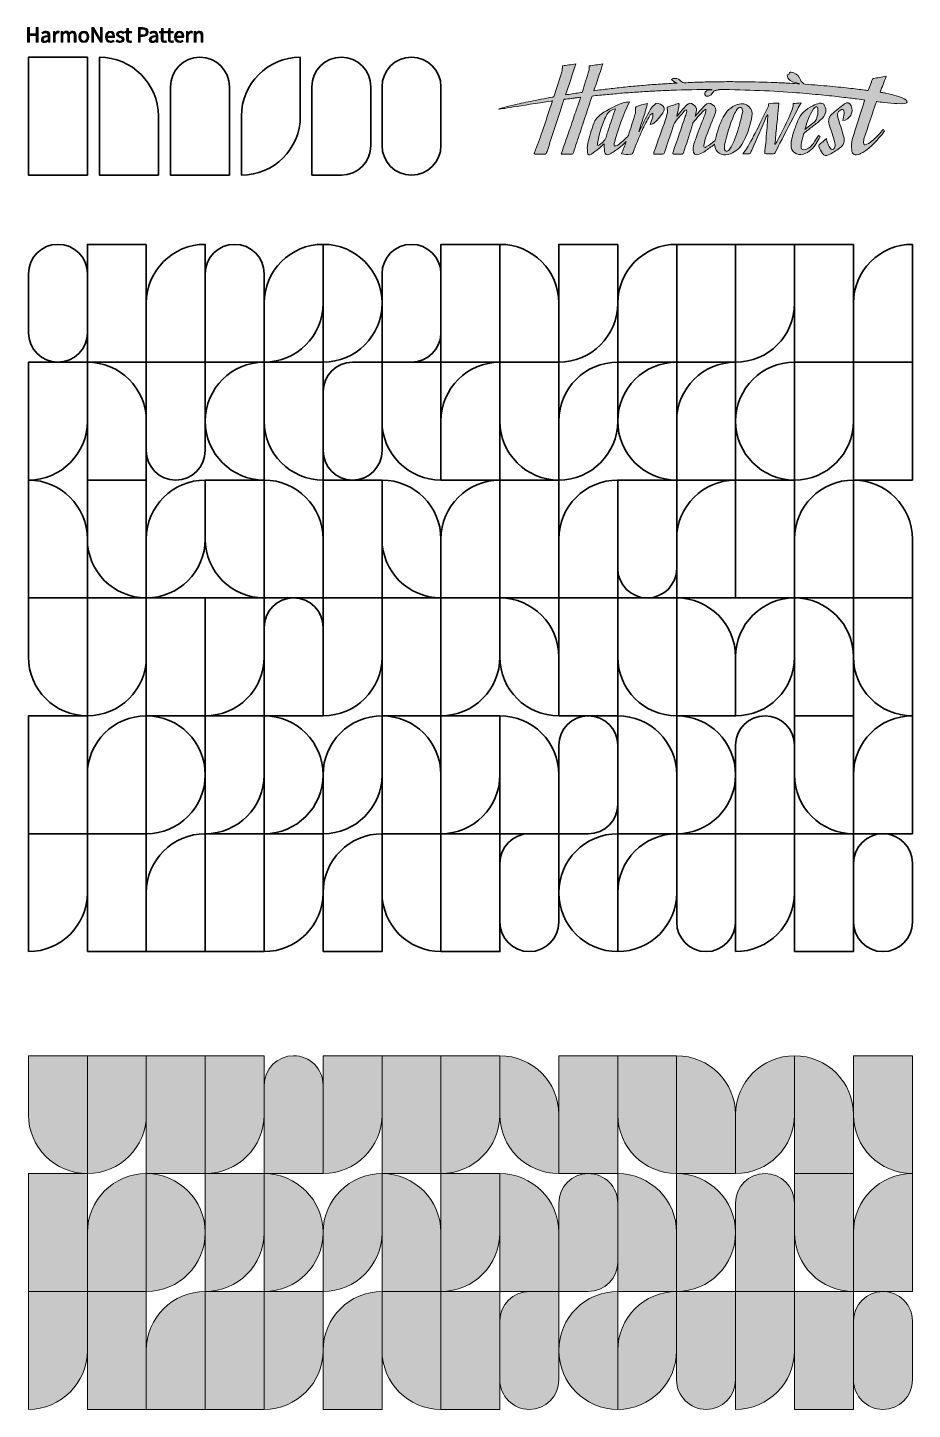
# Model space of a CAD drawing. Header units: millimetres. Extents: x 871 to 1039, y -658 to -397.
import ezdxf

# ---------------------------------------------------------------- set-up
doc = ezdxf.new("R2010")
doc.units = ezdxf.units.MM
doc.header["$MEASUREMENT"] = 0
doc.layers.add('Layer 1', color=7, linetype='Continuous')

# ---------------------------------------------------------------- blocks, each defined once
blk = doc.blocks.new('block 2')
at = {"layer": 'Layer 1', "color": 145, "lineweight": 35, "true_color": 0x3e7cb1}
for points in [[(893.77, -527.05), (893.77, -504.76), (904.91, -504.76), (904.91, -527.05), (893.77, -527.05)], [(938.34, -527.05), (938.34, -504.76), (949.48, -504.76), (949.48, -527.05), (938.34, -527.05)], [(971.77, -527.05), (971.77, -504.76), (982.91, -504.76), (982.91, -527.05), (971.77, -527.05)], [(871.48, -549.34), (871.48, -527.05), (882.62, -527.05), (882.62, -549.34), (871.48, -549.34)], [(882.62, -571.63), (882.62, -549.34), (893.77, -549.34), (893.77, -571.63), (882.62, -571.63)], [(904.91, -571.63), (904.91, -549.34), (916.05, -549.34), (916.05, -571.63), (904.91, -571.63)], [(949.48, -571.63), (949.48, -549.34), (960.63, -549.34), (960.63, -571.63), (949.48, -571.63)], [(1016.34, -571.63), (1016.34, -549.34), (1027.48, -549.34), (1027.48, -571.63), (1016.34, -571.63)]]:
    blk.add_lwpolyline(points, dxfattribs=at)
for points, knots in [([(871.48, -515.91), (871.48, -515.91), (871.48, -504.76), (871.48, -504.76), (871.48, -504.76), (882.62, -504.76), (882.62, -504.76), (882.62, -504.76), (882.62, -527.05), (882.62, -527.05), (882.62, -527.05), (882.62, -527.05), (882.62, -527.05), (876.47, -527.05), (871.48, -522.06), (871.48, -515.91)], [0, 0, 0, 0, 1, 1, 1, 2, 2, 2, 3, 3, 3, 4, 4, 4, 5, 5, 5, 5]), ([(882.62, -527.05), (882.62, -527.05), (882.62, -504.76), (882.62, -504.76), (882.62, -504.76), (893.77, -504.76), (893.77, -504.76), (893.77, -504.76), (893.77, -515.91), (893.77, -515.91), (893.77, -522.06), (888.78, -527.05), (882.62, -527.05), (882.62, -527.05), (882.62, -527.05), (882.62, -527.05)], [0, 0, 0, 0, 1, 1, 1, 2, 2, 2, 3, 3, 3, 4, 4, 4, 5, 5, 5, 5]), ([(904.91, -527.05), (904.91, -527.05), (904.91, -504.76), (904.91, -504.76), (904.91, -504.76), (916.05, -504.76), (916.05, -504.76), (916.05, -504.76), (916.05, -515.91), (916.05, -515.91), (916.05, -522.06), (911.06, -527.05), (904.91, -527.05), (904.91, -527.05), (904.91, -527.05), (904.91, -527.05)], [0, 0, 0, 0, 1, 1, 1, 2, 2, 2, 3, 3, 3, 4, 4, 4, 5, 5, 5, 5]), ([(916.05, -527.05), (916.05, -527.05), (916.05, -510.34), (916.05, -510.34), (916.05, -507.26), (918.55, -504.76), (921.62, -504.76), (921.62, -504.76), (921.62, -504.76), (921.62, -504.76), (924.7, -504.76), (927.2, -507.26), (927.2, -510.34), (927.2, -510.34), (927.2, -527.05), (927.2, -527.05), (927.2, -527.05), (916.05, -527.05), (916.05, -527.05)], [0, 0, 0, 0, 1, 1, 1, 2, 2, 2, 3, 3, 3, 4, 4, 4, 5, 5, 5, 6, 6, 6, 6]), ([(927.2, -527.05), (927.2, -527.05), (927.2, -504.76), (927.2, -504.76), (927.2, -504.76), (938.34, -504.76), (938.34, -504.76), (938.34, -504.76), (938.34, -515.91), (938.34, -515.91), (938.34, -522.06), (933.35, -527.05), (927.2, -527.05), (927.2, -527.05), (927.2, -527.05), (927.2, -527.05)], [0, 0, 0, 0, 1, 1, 1, 2, 2, 2, 3, 3, 3, 4, 4, 4, 5, 5, 5, 5]), ([(949.48, -527.05), (949.48, -527.05), (949.48, -504.76), (949.48, -504.76), (949.48, -504.76), (960.63, -504.76), (960.63, -504.76), (960.63, -504.76), (960.63, -515.91), (960.63, -515.91), (960.63, -522.06), (955.64, -527.05), (949.48, -527.05), (949.48, -527.05), (949.48, -527.05), (949.48, -527.05)], [0, 0, 0, 0, 1, 1, 1, 2, 2, 2, 3, 3, 3, 4, 4, 4, 5, 5, 5, 5]), ([(960.63, -515.91), (960.63, -515.91), (960.63, -504.76), (960.63, -504.76), (960.63, -504.76), (960.63, -504.76), (960.63, -504.76), (966.78, -504.76), (971.77, -509.75), (971.77, -515.91), (971.77, -515.91), (971.77, -527.05), (971.77, -527.05), (971.77, -527.05), (971.77, -527.05), (971.77, -527.05), (965.61, -527.05), (960.63, -522.06), (960.63, -515.91)], [0, 0, 0, 0, 1, 1, 1, 2, 2, 2, 3, 3, 3, 4, 4, 4, 5, 5, 5, 6, 6, 6, 6]), ([(982.91, -515.91), (982.91, -515.91), (982.91, -504.76), (982.91, -504.76), (982.91, -504.76), (994.06, -504.76), (994.06, -504.76), (994.06, -504.76), (994.06, -527.05), (994.06, -527.05), (994.06, -527.05), (994.06, -527.05), (994.06, -527.05), (987.9, -527.05), (982.91, -522.06), (982.91, -515.91)], [0, 0, 0, 0, 1, 1, 1, 2, 2, 2, 3, 3, 3, 4, 4, 4, 5, 5, 5, 5]), ([(994.06, -527.05), (994.06, -527.05), (994.06, -504.76), (994.06, -504.76), (994.06, -504.76), (994.06, -504.76), (994.06, -504.76), (1000.21, -504.76), (1005.2, -509.75), (1005.2, -515.91), (1005.2, -515.91), (1005.2, -527.05), (1005.2, -527.05), (1005.2, -527.05), (994.06, -527.05), (994.06, -527.05)], [0, 0, 0, 0, 1, 1, 1, 2, 2, 2, 3, 3, 3, 4, 4, 4, 5, 5, 5, 5]), ([(1005.2, -527.05), (1005.2, -527.05), (1005.2, -515.91), (1005.2, -515.91), (1005.2, -509.75), (1010.19, -504.76), (1016.34, -504.76), (1016.34, -504.76), (1016.34, -504.76), (1016.34, -504.76), (1016.34, -504.76), (1016.34, -515.91), (1016.34, -515.91), (1016.34, -522.06), (1011.35, -527.05), (1005.2, -527.05), (1005.2, -527.05), (1005.2, -527.05), (1005.2, -527.05)], [0, 0, 0, 0, 1, 1, 1, 2, 2, 2, 3, 3, 3, 4, 4, 4, 5, 5, 5, 6, 6, 6, 6]), ([(1016.34, -527.05), (1016.34, -527.05), (1016.34, -504.76), (1016.34, -504.76), (1016.34, -504.76), (1016.34, -504.76), (1016.34, -504.76), (1022.5, -504.76), (1027.48, -509.75), (1027.48, -515.91), (1027.48, -515.91), (1027.48, -527.05), (1027.48, -527.05), (1027.48, -527.05), (1016.34, -527.05), (1016.34, -527.05)], [0, 0, 0, 0, 1, 1, 1, 2, 2, 2, 3, 3, 3, 4, 4, 4, 5, 5, 5, 5]), ([(1027.48, -515.91), (1027.48, -515.91), (1027.48, -504.76), (1027.48, -504.76), (1027.48, -504.76), (1038.63, -504.76), (1038.63, -504.76), (1038.63, -504.76), (1038.63, -527.05), (1038.63, -527.05), (1038.63, -527.05), (1038.63, -527.05), (1038.63, -527.05), (1032.47, -527.05), (1027.48, -522.06), (1027.48, -515.91)], [0, 0, 0, 0, 1, 1, 1, 2, 2, 2, 3, 3, 3, 4, 4, 4, 5, 5, 5, 5]), ([(882.62, -549.34), (882.62, -549.34), (882.62, -538.2), (882.62, -538.2), (882.62, -532.04), (887.61, -527.05), (893.77, -527.05), (893.77, -527.05), (893.77, -527.05), (893.77, -527.05), (893.77, -527.05), (893.77, -549.34), (893.77, -549.34), (893.77, -549.34), (882.62, -549.34), (882.62, -549.34)], [0, 0, 0, 0, 1, 1, 1, 2, 2, 2, 3, 3, 3, 4, 4, 4, 5, 5, 5, 5]), ([(893.77, -549.34), (893.77, -549.34), (893.77, -527.05), (893.77, -527.05), (893.77, -527.05), (893.77, -527.05), (893.77, -527.05), (899.92, -527.05), (904.91, -532.04), (904.91, -538.2), (904.91, -538.2), (904.91, -538.2), (904.91, -538.2), (904.91, -544.35), (899.92, -549.34), (893.77, -549.34), (893.77, -549.34), (893.77, -549.34), (893.77, -549.34)], [0, 0, 0, 0, 1, 1, 1, 2, 2, 2, 3, 3, 3, 4, 4, 4, 5, 5, 5, 6, 6, 6, 6]), ([(904.91, -549.34), (904.91, -549.34), (904.91, -527.05), (904.91, -527.05), (904.91, -527.05), (916.05, -527.05), (916.05, -527.05), (916.05, -527.05), (916.05, -538.2), (916.05, -538.2), (916.05, -544.35), (911.06, -549.34), (904.91, -549.34), (904.91, -549.34), (904.91, -549.34), (904.91, -549.34)], [0, 0, 0, 0, 1, 1, 1, 2, 2, 2, 3, 3, 3, 4, 4, 4, 5, 5, 5, 5]), ([(916.05, -549.34), (916.05, -549.34), (916.05, -527.05), (916.05, -527.05), (916.05, -527.05), (916.05, -527.05), (916.05, -527.05), (922.21, -527.05), (927.2, -532.04), (927.2, -538.2), (927.2, -538.2), (927.2, -538.2), (927.2, -538.2), (927.2, -544.35), (922.21, -549.34), (916.05, -549.34), (916.05, -549.34), (916.05, -549.34), (916.05, -549.34)], [0, 0, 0, 0, 1, 1, 1, 2, 2, 2, 3, 3, 3, 4, 4, 4, 5, 5, 5, 6, 6, 6, 6]), ([(927.2, -549.34), (927.2, -549.34), (927.2, -538.2), (927.2, -538.2), (927.2, -532.04), (932.19, -527.05), (938.34, -527.05), (938.34, -527.05), (938.34, -527.05), (938.34, -527.05), (938.34, -527.05), (938.34, -538.2), (938.34, -538.2), (938.34, -544.35), (933.35, -549.34), (927.2, -549.34), (927.2, -549.34), (927.2, -549.34), (927.2, -549.34)], [0, 0, 0, 0, 1, 1, 1, 2, 2, 2, 3, 3, 3, 4, 4, 4, 5, 5, 5, 6, 6, 6, 6]), ([(938.34, -549.34), (938.34, -549.34), (938.34, -527.05), (938.34, -527.05), (938.34, -527.05), (938.34, -527.05), (938.34, -527.05), (944.49, -527.05), (949.48, -532.04), (949.48, -538.2), (949.48, -538.2), (949.48, -549.34), (949.48, -549.34), (949.48, -549.34), (938.34, -549.34), (938.34, -549.34)], [0, 0, 0, 0, 1, 1, 1, 2, 2, 2, 3, 3, 3, 4, 4, 4, 5, 5, 5, 5]), ([(949.48, -549.34), (949.48, -549.34), (949.48, -527.05), (949.48, -527.05), (949.48, -527.05), (960.63, -527.05), (960.63, -527.05), (960.63, -527.05), (960.63, -538.2), (960.63, -538.2), (960.63, -544.35), (955.64, -549.34), (949.48, -549.34), (949.48, -549.34), (949.48, -549.34), (949.48, -549.34)], [0, 0, 0, 0, 1, 1, 1, 2, 2, 2, 3, 3, 3, 4, 4, 4, 5, 5, 5, 5]), ([(960.63, -549.34), (960.63, -549.34), (960.63, -527.05), (960.63, -527.05), (960.63, -527.05), (960.63, -527.05), (960.63, -527.05), (966.78, -527.05), (971.77, -532.04), (971.77, -538.2), (971.77, -538.2), (971.77, -549.34), (971.77, -549.34), (971.77, -549.34), (960.63, -549.34), (960.63, -549.34)], [0, 0, 0, 0, 1, 1, 1, 2, 2, 2, 3, 3, 3, 4, 4, 4, 5, 5, 5, 5]), ([(971.77, -549.34), (971.77, -549.34), (971.77, -532.62), (971.77, -532.62), (971.77, -529.55), (974.26, -527.05), (977.34, -527.05), (977.34, -527.05), (977.34, -527.05), (977.34, -527.05), (980.42, -527.05), (982.91, -529.55), (982.91, -532.62), (982.91, -532.62), (982.91, -543.77), (982.91, -543.77), (982.91, -546.85), (980.42, -549.34), (977.34, -549.34), (977.34, -549.34), (971.77, -549.34), (971.77, -549.34)], [0, 0, 0, 0, 1, 1, 1, 2, 2, 2, 3, 3, 3, 4, 4, 4, 5, 5, 5, 6, 6, 6, 7, 7, 7, 7]), ([(982.91, -549.34), (982.91, -549.34), (982.91, -527.05), (982.91, -527.05), (982.91, -527.05), (982.91, -527.05), (982.91, -527.05), (989.07, -527.05), (994.06, -532.04), (994.06, -538.2), (994.06, -538.2), (994.06, -549.34), (994.06, -549.34), (994.06, -549.34), (982.91, -549.34), (982.91, -549.34)], [0, 0, 0, 0, 1, 1, 1, 2, 2, 2, 3, 3, 3, 4, 4, 4, 5, 5, 5, 5]), ([(994.06, -549.34), (994.06, -549.34), (994.06, -527.05), (994.06, -527.05), (994.06, -527.05), (994.06, -527.05), (994.06, -527.05), (1000.21, -527.05), (1005.2, -532.04), (1005.2, -538.2), (1005.2, -538.2), (1005.2, -538.2), (1005.2, -538.2), (1005.2, -544.35), (1000.21, -549.34), (994.06, -549.34), (994.06, -549.34), (994.06, -549.34), (994.06, -549.34)], [0, 0, 0, 0, 1, 1, 1, 2, 2, 2, 3, 3, 3, 4, 4, 4, 5, 5, 5, 6, 6, 6, 6]), ([(1005.2, -549.34), (1005.2, -549.34), (1005.2, -532.62), (1005.2, -532.62), (1005.2, -529.55), (1007.69, -527.05), (1010.77, -527.05), (1010.77, -527.05), (1010.77, -527.05), (1010.77, -527.05), (1013.85, -527.05), (1016.34, -529.55), (1016.34, -532.62), (1016.34, -532.62), (1016.34, -549.34), (1016.34, -549.34), (1016.34, -549.34), (1005.2, -549.34), (1005.2, -549.34)], [0, 0, 0, 0, 1, 1, 1, 2, 2, 2, 3, 3, 3, 4, 4, 4, 5, 5, 5, 6, 6, 6, 6]), ([(1016.34, -538.2), (1016.34, -538.2), (1016.34, -527.05), (1016.34, -527.05), (1016.34, -527.05), (1027.48, -527.05), (1027.48, -527.05), (1027.48, -527.05), (1027.48, -549.34), (1027.48, -549.34), (1027.48, -549.34), (1027.48, -549.34), (1027.48, -549.34), (1021.33, -549.34), (1016.34, -544.35), (1016.34, -538.2)], [0, 0, 0, 0, 1, 1, 1, 2, 2, 2, 3, 3, 3, 4, 4, 4, 5, 5, 5, 5]), ([(1027.48, -549.34), (1027.48, -549.34), (1027.48, -538.2), (1027.48, -538.2), (1027.48, -532.04), (1032.47, -527.05), (1038.63, -527.05), (1038.63, -527.05), (1038.63, -527.05), (1038.63, -527.05), (1038.63, -527.05), (1038.63, -549.34), (1038.63, -549.34), (1038.63, -549.34), (1027.48, -549.34), (1027.48, -549.34)], [0, 0, 0, 0, 1, 1, 1, 2, 2, 2, 3, 3, 3, 4, 4, 4, 5, 5, 5, 5]), ([(871.48, -571.63), (871.48, -571.63), (871.48, -549.34), (871.48, -549.34), (871.48, -549.34), (882.62, -549.34), (882.62, -549.34), (882.62, -549.34), (882.62, -560.49), (882.62, -560.49), (882.62, -566.64), (877.64, -571.63), (871.48, -571.63), (871.48, -571.63), (871.48, -571.63), (871.48, -571.63)], [0, 0, 0, 0, 1, 1, 1, 2, 2, 2, 3, 3, 3, 4, 4, 4, 5, 5, 5, 5]), ([(893.77, -571.63), (893.77, -571.63), (893.77, -560.49), (893.77, -560.49), (893.77, -554.33), (898.76, -549.34), (904.91, -549.34), (904.91, -549.34), (904.91, -549.34), (904.91, -549.34), (904.91, -549.34), (904.91, -571.63), (904.91, -571.63), (904.91, -571.63), (893.77, -571.63), (893.77, -571.63)], [0, 0, 0, 0, 1, 1, 1, 2, 2, 2, 3, 3, 3, 4, 4, 4, 5, 5, 5, 5]), ([(916.05, -571.63), (916.05, -571.63), (916.05, -549.34), (916.05, -549.34), (916.05, -549.34), (927.2, -549.34), (927.2, -549.34), (927.2, -549.34), (927.2, -560.49), (927.2, -560.49), (927.2, -566.64), (922.21, -571.63), (916.05, -571.63), (916.05, -571.63), (916.05, -571.63), (916.05, -571.63)], [0, 0, 0, 0, 1, 1, 1, 2, 2, 2, 3, 3, 3, 4, 4, 4, 5, 5, 5, 5]), ([(927.2, -571.63), (927.2, -571.63), (927.2, -560.49), (927.2, -560.49), (927.2, -554.33), (932.19, -549.34), (938.34, -549.34), (938.34, -549.34), (938.34, -549.34), (938.34, -549.34), (938.34, -549.34), (938.34, -571.63), (938.34, -571.63), (938.34, -571.63), (927.2, -571.63), (927.2, -571.63)], [0, 0, 0, 0, 1, 1, 1, 2, 2, 2, 3, 3, 3, 4, 4, 4, 5, 5, 5, 5]), ([(938.34, -560.49), (938.34, -560.49), (938.34, -549.34), (938.34, -549.34), (938.34, -549.34), (949.48, -549.34), (949.48, -549.34), (949.48, -549.34), (949.48, -571.63), (949.48, -571.63), (949.48, -571.63), (949.48, -571.63), (949.48, -571.63), (943.33, -571.63), (938.34, -566.64), (938.34, -560.49)], [0, 0, 0, 0, 1, 1, 1, 2, 2, 2, 3, 3, 3, 4, 4, 4, 5, 5, 5, 5]), ([(960.63, -566.06), (960.63, -566.06), (960.63, -554.91), (960.63, -554.91), (960.63, -551.84), (963.12, -549.34), (966.2, -549.34), (966.2, -549.34), (971.77, -549.34), (971.77, -549.34), (971.77, -549.34), (971.77, -566.06), (971.77, -566.06), (971.77, -569.14), (969.27, -571.63), (966.2, -571.63), (966.2, -571.63), (966.2, -571.63), (966.2, -571.63), (963.12, -571.63), (960.63, -569.14), (960.63, -566.06)], [0, 0, 0, 0, 1, 1, 1, 2, 2, 2, 3, 3, 3, 4, 4, 4, 5, 5, 5, 6, 6, 6, 7, 7, 7, 7]), ([(971.77, -560.49), (971.77, -560.49), (971.77, -560.49), (971.77, -560.49), (971.77, -554.33), (976.76, -549.34), (982.91, -549.34), (982.91, -549.34), (982.91, -549.34), (982.91, -549.34), (982.91, -549.34), (982.91, -571.63), (982.91, -571.63), (982.91, -571.63), (982.91, -571.63), (982.91, -571.63), (976.76, -571.63), (971.77, -566.64), (971.77, -560.49)], [0, 0, 0, 0, 1, 1, 1, 2, 2, 2, 3, 3, 3, 4, 4, 4, 5, 5, 5, 6, 6, 6, 6]), ([(982.91, -571.63), (982.91, -571.63), (982.91, -560.49), (982.91, -560.49), (982.91, -554.33), (987.9, -549.34), (994.06, -549.34), (994.06, -549.34), (994.06, -549.34), (994.06, -549.34), (994.06, -549.34), (994.06, -560.49), (994.06, -560.49), (994.06, -566.64), (989.07, -571.63), (982.91, -571.63), (982.91, -571.63), (982.91, -571.63), (982.91, -571.63)], [0, 0, 0, 0, 1, 1, 1, 2, 2, 2, 3, 3, 3, 4, 4, 4, 5, 5, 5, 6, 6, 6, 6]), ([(994.06, -566.06), (994.06, -566.06), (994.06, -549.34), (994.06, -549.34), (994.06, -549.34), (1005.2, -549.34), (1005.2, -549.34), (1005.2, -549.34), (1005.2, -566.06), (1005.2, -566.06), (1005.2, -569.14), (1002.7, -571.63), (999.63, -571.63), (999.63, -571.63), (999.63, -571.63), (999.63, -571.63), (996.55, -571.63), (994.06, -569.14), (994.06, -566.06)], [0, 0, 0, 0, 1, 1, 1, 2, 2, 2, 3, 3, 3, 4, 4, 4, 5, 5, 5, 6, 6, 6, 6]), ([(1005.2, -571.63), (1005.2, -571.63), (1005.2, -549.34), (1005.2, -549.34), (1005.2, -549.34), (1016.34, -549.34), (1016.34, -549.34), (1016.34, -549.34), (1016.34, -560.49), (1016.34, -560.49), (1016.34, -566.64), (1011.35, -571.63), (1005.2, -571.63), (1005.2, -571.63), (1005.2, -571.63), (1005.2, -571.63)], [0, 0, 0, 0, 1, 1, 1, 2, 2, 2, 3, 3, 3, 4, 4, 4, 5, 5, 5, 5]), ([(1027.48, -566.06), (1027.48, -566.06), (1027.48, -554.91), (1027.48, -554.91), (1027.48, -551.84), (1029.98, -549.34), (1033.06, -549.34), (1033.06, -549.34), (1033.06, -549.34), (1033.06, -549.34), (1036.13, -549.34), (1038.63, -551.84), (1038.63, -554.91), (1038.63, -554.91), (1038.63, -566.06), (1038.63, -566.06), (1038.63, -569.14), (1036.13, -571.63), (1033.06, -571.63), (1033.06, -571.63), (1033.06, -571.63), (1033.06, -571.63), (1029.98, -571.63), (1027.48, -569.14), (1027.48, -566.06)], [0, 0, 0, 0, 1, 1, 1, 2, 2, 2, 3, 3, 3, 4, 4, 4, 5, 5, 5, 6, 6, 6, 7, 7, 7, 8, 8, 8, 8])]:
    blk.add_open_spline(points, degree=3, knots=knots, dxfattribs=at)
blk = doc.blocks.new('block 3')
at = {"layer": 'Layer 1', "true_color": 0x3e7cb1}
h = blk.add_hatch(color=145, dxfattribs=at)
h.dxf.hatch_style = 2
edge = h.paths.add_edge_path()
edge.add_spline(control_points=[(882.63, -591.31), (882.63, -591.31), (882.63, -613.6), (882.63, -613.6), (879.55, -613.6), (876.76, -612.35), (874.74, -610.34), (872.73, -608.32), (871.48, -605.53), (871.48, -602.46), (871.48, -602.46), (871.48, -591.31), (871.48, -591.31), (871.48, -591.31), (882.63, -591.31), (882.63, -591.31)], knot_values=[0, 0, 0, 0, 1, 1, 1, 2, 2, 2, 3, 3, 3, 4, 4, 4, 5, 5, 5, 5], degree=3, periodic=1)
at = {"layer": 'Layer 1', "true_color": 0xd2bfa3}
h = blk.add_hatch(color=9, dxfattribs=at)
h.dxf.hatch_style = 2
edge = h.paths.add_edge_path()
edge.add_spline(control_points=[(893.77, -591.31), (893.77, -591.31), (893.77, -602.46), (893.77, -602.46), (893.77, -608.61), (888.78, -613.6), (882.63, -613.6), (882.63, -613.6), (882.63, -591.31), (882.63, -591.31), (882.63, -591.31), (893.77, -591.31), (893.77, -591.31)], knot_values=[0, 0, 0, 0, 1, 1, 1, 2, 2, 2, 3, 3, 3, 4, 4, 4, 4], degree=3, periodic=1)
at = {"layer": 'Layer 1', "true_color": 0x3e7cb1}
h = blk.add_hatch(color=145, dxfattribs=at)
h.dxf.hatch_style = 2
h.paths.add_polyline_path([(904.91, -591.31), (904.91, -613.6), (893.77, -613.6), (893.77, -591.31)])
at = {"layer": 'Layer 1', "true_color": 0x1c39bb}
h = blk.add_hatch(color=162, dxfattribs=at)
h.dxf.hatch_style = 2
edge = h.paths.add_edge_path()
edge.add_spline(control_points=[(916.05, -591.31), (916.05, -591.31), (916.05, -602.46), (916.05, -602.46), (916.05, -608.61), (911.06, -613.6), (904.91, -613.6), (904.91, -613.6), (904.91, -591.31), (904.91, -591.31), (904.91, -591.31), (916.05, -591.31), (916.05, -591.31)], knot_values=[0, 0, 0, 0, 1, 1, 1, 2, 2, 2, 3, 3, 3, 4, 4, 4, 4], degree=3, periodic=1)
at = {"layer": 'Layer 1', "true_color": 0xd2bfa3}
h = blk.add_hatch(color=9, dxfattribs=at)
h.dxf.hatch_style = 2
edge = h.paths.add_edge_path()
edge.add_spline(control_points=[(927.2, -596.88), (927.2, -596.88), (927.2, -613.6), (927.2, -613.6), (927.2, -613.6), (916.05, -613.6), (916.05, -613.6), (916.05, -613.6), (916.05, -596.88), (916.05, -596.88), (916.05, -593.8), (918.55, -591.31), (921.62, -591.31), (923.16, -591.31), (924.56, -591.93), (925.56, -592.94), (926.57, -593.95), (927.2, -595.35), (927.2, -596.88)], knot_values=[0, 0, 0, 0, 1, 1, 1, 2, 2, 2, 3, 3, 3, 4, 4, 4, 5, 5, 5, 6, 6, 6, 6], degree=3, periodic=1)
at = {"layer": 'Layer 1', "true_color": 0x1c39bb}
h = blk.add_hatch(color=162, dxfattribs=at)
h.dxf.hatch_style = 2
edge = h.paths.add_edge_path()
edge.add_spline(control_points=[(938.34, -591.31), (938.34, -591.31), (938.34, -602.46), (938.34, -602.46), (938.34, -608.61), (933.35, -613.6), (927.2, -613.6), (927.2, -613.6), (927.2, -591.31), (927.2, -591.31), (927.2, -591.31), (938.34, -591.31), (938.34, -591.31)], knot_values=[0, 0, 0, 0, 1, 1, 1, 2, 2, 2, 3, 3, 3, 4, 4, 4, 4], degree=3, periodic=1)
at = {"layer": 'Layer 1', "true_color": 0x3e7cb1}
h = blk.add_hatch(color=145, dxfattribs=at)
h.dxf.hatch_style = 2
h.paths.add_polyline_path([(949.48, -591.31), (949.48, -613.6), (938.34, -613.6), (938.34, -591.31)])
at = {"layer": 'Layer 1', "true_color": 0x1c39bb}
h = blk.add_hatch(color=162, dxfattribs=at)
h.dxf.hatch_style = 2
edge = h.paths.add_edge_path()
edge.add_spline(control_points=[(960.62, -591.31), (960.62, -591.31), (960.62, -602.46), (960.62, -602.46), (960.62, -608.61), (955.64, -613.6), (949.48, -613.6), (949.48, -613.6), (949.48, -591.31), (949.48, -591.31), (949.48, -591.31), (960.62, -591.31), (960.62, -591.31)], knot_values=[0, 0, 0, 0, 1, 1, 1, 2, 2, 2, 3, 3, 3, 4, 4, 4, 4], degree=3, periodic=1)
at = {"layer": 'Layer 1', "true_color": 0xd2bfa3}
h = blk.add_hatch(color=9, dxfattribs=at)
h.dxf.hatch_style = 2
edge = h.paths.add_edge_path()
edge.add_spline(control_points=[(971.77, -602.45), (971.77, -602.45), (971.77, -613.6), (971.77, -613.6), (968.69, -613.6), (965.91, -612.35), (963.89, -610.34), (961.87, -608.32), (960.62, -605.53), (960.62, -602.46), (960.62, -602.46), (960.62, -591.31), (960.62, -591.31), (963.7, -591.31), (966.49, -592.56), (968.51, -594.57), (970.52, -596.59), (971.77, -599.37), (971.77, -602.45)], knot_values=[0, 0, 0, 0, 1, 1, 1, 2, 2, 2, 3, 3, 3, 4, 4, 4, 5, 5, 5, 6, 6, 6, 6], degree=3, periodic=1)
at = {"layer": 'Layer 1', "true_color": 0x3e7cb1}
h = blk.add_hatch(color=145, dxfattribs=at)
h.dxf.hatch_style = 2
h.paths.add_polyline_path([(982.91, -591.31), (982.91, -613.6), (971.77, -613.6), (971.77, -591.31)])
at = {"layer": 'Layer 1', "true_color": 0xd2bfa3}
h = blk.add_hatch(color=9, dxfattribs=at)
h.dxf.hatch_style = 2
edge = h.paths.add_edge_path()
edge.add_spline(control_points=[(994.05, -591.31), (994.05, -591.31), (994.05, -613.6), (994.05, -613.6), (990.98, -613.6), (988.19, -612.35), (986.18, -610.34), (984.16, -608.32), (982.91, -605.53), (982.91, -602.46), (982.91, -602.46), (982.91, -591.31), (982.91, -591.31), (982.91, -591.31), (994.05, -591.31), (994.05, -591.31)], knot_values=[0, 0, 0, 0, 1, 1, 1, 2, 2, 2, 3, 3, 3, 4, 4, 4, 5, 5, 5, 5], degree=3, periodic=1)
at = {"layer": 'Layer 1', "true_color": 0x3e7cb1}
h = blk.add_hatch(color=145, dxfattribs=at)
h.dxf.hatch_style = 2
edge = h.paths.add_edge_path()
edge.add_spline(control_points=[(1005.2, -602.45), (1005.2, -602.45), (1005.2, -613.6), (1005.2, -613.6), (1005.2, -613.6), (994.05, -613.6), (994.05, -613.6), (994.05, -613.6), (994.05, -591.31), (994.05, -591.31), (997.13, -591.31), (999.92, -592.56), (1001.93, -594.57), (1003.95, -596.59), (1005.2, -599.37), (1005.2, -602.45)], knot_values=[0, 0, 0, 0, 1, 1, 1, 2, 2, 2, 3, 3, 3, 4, 4, 4, 5, 5, 5, 5], degree=3, periodic=1)
at = {"layer": 'Layer 1', "true_color": 0x1c39bb}
h = blk.add_hatch(color=162, dxfattribs=at)
h.dxf.hatch_style = 2
edge = h.paths.add_edge_path()
edge.add_spline(control_points=[(1016.34, -591.31), (1016.34, -591.31), (1016.34, -602.46), (1016.34, -602.46), (1016.34, -608.61), (1011.35, -613.6), (1005.2, -613.6), (1005.2, -613.6), (1005.2, -602.45), (1005.2, -602.45), (1005.2, -596.3), (1010.19, -591.31), (1016.34, -591.31)], knot_values=[0, 0, 0, 0, 1, 1, 1, 2, 2, 2, 3, 3, 3, 4, 4, 4, 4], degree=3, periodic=1)
at = {"layer": 'Layer 1', "true_color": 0xd2bfa3}
h = blk.add_hatch(color=9, dxfattribs=at)
h.dxf.hatch_style = 2
edge = h.paths.add_edge_path()
edge.add_spline(control_points=[(1027.49, -602.45), (1027.49, -602.45), (1027.49, -613.6), (1027.49, -613.6), (1027.49, -613.6), (1016.34, -613.6), (1016.34, -613.6), (1016.34, -613.6), (1016.34, -591.31), (1016.34, -591.31), (1019.42, -591.31), (1022.21, -592.56), (1024.22, -594.57), (1026.24, -596.59), (1027.49, -599.37), (1027.49, -602.45)], knot_values=[0, 0, 0, 0, 1, 1, 1, 2, 2, 2, 3, 3, 3, 4, 4, 4, 5, 5, 5, 5], degree=3, periodic=1)
at = {"layer": 'Layer 1', "true_color": 0x3e7cb1}
h = blk.add_hatch(color=145, dxfattribs=at)
h.dxf.hatch_style = 2
edge = h.paths.add_edge_path()
edge.add_spline(control_points=[(1038.63, -591.31), (1038.63, -591.31), (1038.63, -613.6), (1038.63, -613.6), (1035.55, -613.6), (1032.76, -612.35), (1030.75, -610.34), (1028.74, -608.32), (1027.49, -605.53), (1027.49, -602.46), (1027.49, -602.46), (1027.49, -591.31), (1027.49, -591.31), (1027.49, -591.31), (1038.63, -591.31), (1038.63, -591.31)], knot_values=[0, 0, 0, 0, 1, 1, 1, 2, 2, 2, 3, 3, 3, 4, 4, 4, 5, 5, 5, 5], degree=3, periodic=1)
at = {"layer": 'Layer 1', "true_color": 0xd2bfa3}
h = blk.add_hatch(color=9, dxfattribs=at)
h.dxf.hatch_style = 2
h.paths.add_polyline_path([(882.63, -613.6), (882.63, -635.89), (871.48, -635.89), (871.48, -613.6)])
at = {"layer": 'Layer 1', "true_color": 0x1c39bb}
h = blk.add_hatch(color=162, dxfattribs=at)
h.dxf.hatch_style = 2
edge = h.paths.add_edge_path()
edge.add_spline(control_points=[(893.77, -613.6), (893.77, -613.6), (893.77, -635.89), (893.77, -635.89), (893.77, -635.89), (882.63, -635.89), (882.63, -635.89), (882.63, -635.89), (882.63, -624.74), (882.63, -624.74), (882.63, -618.59), (887.61, -613.6), (893.77, -613.6)], knot_values=[0, 0, 0, 0, 1, 1, 1, 2, 2, 2, 3, 3, 3, 4, 4, 4, 4], degree=3, periodic=1)
at = {"layer": 'Layer 1', "true_color": 0xd2bfa3}
h = blk.add_hatch(color=9, dxfattribs=at)
h.dxf.hatch_style = 2
edge = h.paths.add_edge_path()
edge.add_spline(control_points=[(904.91, -624.74), (904.91, -624.74), (904.91, -624.75), (904.91, -624.75), (904.91, -630.9), (899.92, -635.89), (893.77, -635.89), (893.77, -635.89), (893.77, -613.6), (893.77, -613.6), (896.85, -613.6), (899.63, -614.85), (901.65, -616.87), (903.66, -618.88), (904.91, -621.67), (904.91, -624.74)], knot_values=[0, 0, 0, 0, 1, 1, 1, 2, 2, 2, 3, 3, 3, 4, 4, 4, 5, 5, 5, 5], degree=3, periodic=1)
at = {"layer": 'Layer 1', "true_color": 0x3e7cb1}
h = blk.add_hatch(color=145, dxfattribs=at)
h.dxf.hatch_style = 2
edge = h.paths.add_edge_path()
edge.add_spline(control_points=[(916.05, -613.6), (916.05, -613.6), (916.05, -624.75), (916.05, -624.75), (916.05, -630.9), (911.06, -635.89), (904.91, -635.89), (904.91, -635.89), (904.91, -613.6), (904.91, -613.6), (904.91, -613.6), (916.05, -613.6), (916.05, -613.6)], knot_values=[0, 0, 0, 0, 1, 1, 1, 2, 2, 2, 3, 3, 3, 4, 4, 4, 4], degree=3, periodic=1)
at = {"layer": 'Layer 1', "true_color": 0x1c39bb}
h = blk.add_hatch(color=162, dxfattribs=at)
h.dxf.hatch_style = 2
edge = h.paths.add_edge_path()
edge.add_spline(control_points=[(927.2, -624.74), (927.2, -624.74), (927.2, -624.75), (927.2, -624.75), (927.2, -630.9), (922.21, -635.89), (916.05, -635.89), (916.05, -635.89), (916.05, -613.6), (916.05, -613.6), (919.13, -613.6), (921.91, -614.85), (923.93, -616.87), (925.95, -618.88), (927.2, -621.67), (927.2, -624.74)], knot_values=[0, 0, 0, 0, 1, 1, 1, 2, 2, 2, 3, 3, 3, 4, 4, 4, 5, 5, 5, 5], degree=3, periodic=1)
at = {"layer": 'Layer 1', "true_color": 0x3e7cb1}
h = blk.add_hatch(color=145, dxfattribs=at)
h.dxf.hatch_style = 2
edge = h.paths.add_edge_path()
edge.add_spline(control_points=[(938.34, -613.6), (938.34, -613.6), (938.34, -624.75), (938.34, -624.75), (938.34, -630.9), (933.35, -635.89), (927.2, -635.89), (927.2, -635.89), (927.2, -624.74), (927.2, -624.74), (927.2, -618.59), (932.19, -613.6), (938.34, -613.6)], knot_values=[0, 0, 0, 0, 1, 1, 1, 2, 2, 2, 3, 3, 3, 4, 4, 4, 4], degree=3, periodic=1)
h = blk.add_hatch(color=145, dxfattribs=at)
h.dxf.hatch_style = 2
edge = h.paths.add_edge_path()
edge.add_spline(control_points=[(949.48, -624.74), (949.48, -624.74), (949.48, -635.89), (949.48, -635.89), (949.48, -635.89), (938.34, -635.89), (938.34, -635.89), (938.34, -635.89), (938.34, -613.6), (938.34, -613.6), (941.42, -613.6), (944.2, -614.85), (946.22, -616.87), (948.24, -618.88), (949.48, -621.67), (949.48, -624.74)], knot_values=[0, 0, 0, 0, 1, 1, 1, 2, 2, 2, 3, 3, 3, 4, 4, 4, 5, 5, 5, 5], degree=3, periodic=1)
at = {"layer": 'Layer 1', "true_color": 0xd2bfa3}
h = blk.add_hatch(color=9, dxfattribs=at)
h.dxf.hatch_style = 2
edge = h.paths.add_edge_path()
edge.add_spline(control_points=[(960.62, -613.6), (960.62, -613.6), (960.62, -624.75), (960.62, -624.75), (960.62, -630.9), (955.64, -635.89), (949.48, -635.89), (949.48, -635.89), (949.48, -613.6), (949.48, -613.6), (949.48, -613.6), (960.62, -613.6), (960.62, -613.6)], knot_values=[0, 0, 0, 0, 1, 1, 1, 2, 2, 2, 3, 3, 3, 4, 4, 4, 4], degree=3, periodic=1)
at = {"layer": 'Layer 1', "true_color": 0x3e7cb1}
h = blk.add_hatch(color=145, dxfattribs=at)
h.dxf.hatch_style = 2
edge = h.paths.add_edge_path()
edge.add_spline(control_points=[(971.77, -624.74), (971.77, -624.74), (971.77, -635.89), (971.77, -635.89), (971.77, -635.89), (960.62, -635.89), (960.62, -635.89), (960.62, -635.89), (960.62, -613.6), (960.62, -613.6), (963.7, -613.6), (966.49, -614.85), (968.51, -616.87), (970.52, -618.88), (971.77, -621.67), (971.77, -624.74)], knot_values=[0, 0, 0, 0, 1, 1, 1, 2, 2, 2, 3, 3, 3, 4, 4, 4, 5, 5, 5, 5], degree=3, periodic=1)
at = {"layer": 'Layer 1', "true_color": 0xd2bfa3}
h = blk.add_hatch(color=9, dxfattribs=at)
h.dxf.hatch_style = 2
edge = h.paths.add_edge_path()
edge.add_spline(control_points=[(982.91, -619.17), (982.91, -619.17), (982.91, -630.32), (982.91, -630.32), (982.91, -633.4), (980.42, -635.89), (977.34, -635.89), (977.34, -635.89), (971.77, -635.89), (971.77, -635.89), (971.77, -635.89), (971.77, -619.17), (971.77, -619.17), (971.77, -616.1), (974.26, -613.6), (977.34, -613.6), (978.88, -613.6), (980.27, -614.22), (981.28, -615.23), (982.29, -616.24), (982.91, -617.63), (982.91, -619.17)], knot_values=[0, 0, 0, 0, 1, 1, 1, 2, 2, 2, 3, 3, 3, 4, 4, 4, 5, 5, 5, 6, 6, 6, 7, 7, 7, 7], degree=3, periodic=1)
at = {"layer": 'Layer 1', "true_color": 0x1c39bb}
h = blk.add_hatch(color=162, dxfattribs=at)
h.dxf.hatch_style = 2
edge = h.paths.add_edge_path()
edge.add_spline(control_points=[(994.05, -624.74), (994.05, -624.74), (994.05, -635.89), (994.05, -635.89), (994.05, -635.89), (982.91, -635.89), (982.91, -635.89), (982.91, -635.89), (982.91, -613.6), (982.91, -613.6), (985.99, -613.6), (988.77, -614.85), (990.79, -616.87), (992.81, -618.88), (994.05, -621.67), (994.05, -624.74)], knot_values=[0, 0, 0, 0, 1, 1, 1, 2, 2, 2, 3, 3, 3, 4, 4, 4, 5, 5, 5, 5], degree=3, periodic=1)
at = {"layer": 'Layer 1', "true_color": 0x3e7cb1}
h = blk.add_hatch(color=145, dxfattribs=at)
h.dxf.hatch_style = 2
edge = h.paths.add_edge_path()
edge.add_spline(control_points=[(1005.2, -624.74), (1005.2, -624.74), (1005.2, -624.75), (1005.2, -624.75), (1005.2, -630.9), (1000.21, -635.89), (994.05, -635.89), (994.05, -635.89), (994.05, -613.6), (994.05, -613.6), (997.13, -613.6), (999.92, -614.85), (1001.93, -616.87), (1003.95, -618.88), (1005.2, -621.67), (1005.2, -624.74)], knot_values=[0, 0, 0, 0, 1, 1, 1, 2, 2, 2, 3, 3, 3, 4, 4, 4, 5, 5, 5, 5], degree=3, periodic=1)
at = {"layer": 'Layer 1', "true_color": 0xd2bfa3}
h = blk.add_hatch(color=9, dxfattribs=at)
h.dxf.hatch_style = 2
edge = h.paths.add_edge_path()
edge.add_spline(control_points=[(1016.34, -619.17), (1016.34, -619.17), (1016.34, -635.89), (1016.34, -635.89), (1016.34, -635.89), (1005.2, -635.89), (1005.2, -635.89), (1005.2, -635.89), (1005.2, -619.17), (1005.2, -619.17), (1005.2, -616.1), (1007.69, -613.6), (1010.77, -613.6), (1010.77, -613.6), (1010.77, -613.6), (1010.77, -613.6), (1013.85, -613.6), (1016.34, -616.1), (1016.34, -619.17)], knot_values=[0, 0, 0, 0, 1, 1, 1, 2, 2, 2, 3, 3, 3, 4, 4, 4, 5, 5, 5, 6, 6, 6, 6], degree=3, periodic=1)
at = {"layer": 'Layer 1', "true_color": 0x3e7cb1}
h = blk.add_hatch(color=145, dxfattribs=at)
h.dxf.hatch_style = 2
edge = h.paths.add_edge_path()
edge.add_spline(control_points=[(1027.49, -613.6), (1027.49, -613.6), (1027.49, -635.89), (1027.49, -635.89), (1024.41, -635.89), (1021.62, -634.65), (1019.61, -632.63), (1017.59, -630.61), (1016.34, -627.82), (1016.34, -624.75), (1016.34, -624.75), (1016.34, -613.6), (1016.34, -613.6), (1016.34, -613.6), (1027.49, -613.6), (1027.49, -613.6)], knot_values=[0, 0, 0, 0, 1, 1, 1, 2, 2, 2, 3, 3, 3, 4, 4, 4, 5, 5, 5, 5], degree=3, periodic=1)
h = blk.add_hatch(color=145, dxfattribs=at)
h.dxf.hatch_style = 2
edge = h.paths.add_edge_path()
edge.add_spline(control_points=[(1038.63, -613.6), (1038.63, -613.6), (1038.63, -635.89), (1038.63, -635.89), (1038.63, -635.89), (1027.49, -635.89), (1027.49, -635.89), (1027.49, -635.89), (1027.49, -624.74), (1027.49, -624.74), (1027.49, -618.59), (1032.47, -613.6), (1038.63, -613.6)], knot_values=[0, 0, 0, 0, 1, 1, 1, 2, 2, 2, 3, 3, 3, 4, 4, 4, 4], degree=3, periodic=1)
at = {"layer": 'Layer 1', "true_color": 0x1c39bb}
h = blk.add_hatch(color=162, dxfattribs=at)
h.dxf.hatch_style = 2
edge = h.paths.add_edge_path()
edge.add_spline(control_points=[(882.63, -635.89), (882.63, -635.89), (882.63, -647.03), (882.63, -647.03), (882.63, -653.19), (877.63, -658.18), (871.48, -658.18), (871.48, -658.18), (871.48, -635.89), (871.48, -635.89), (871.48, -635.89), (882.63, -635.89), (882.63, -635.89)], knot_values=[0, 0, 0, 0, 1, 1, 1, 2, 2, 2, 3, 3, 3, 4, 4, 4, 4], degree=3, periodic=1)
at = {"layer": 'Layer 1', "true_color": 0x3e7cb1}
h = blk.add_hatch(color=145, dxfattribs=at)
h.dxf.hatch_style = 2
h.paths.add_polyline_path([(893.77, -635.89), (893.77, -658.18), (882.63, -658.18), (882.63, -635.89)])
at = {"layer": 'Layer 1', "true_color": 0x1c39bb}
h = blk.add_hatch(color=162, dxfattribs=at)
h.dxf.hatch_style = 2
edge = h.paths.add_edge_path()
edge.add_spline(control_points=[(904.91, -635.89), (904.91, -635.89), (904.91, -658.18), (904.91, -658.18), (904.91, -658.18), (893.77, -658.18), (893.77, -658.18), (893.77, -658.18), (893.77, -647.03), (893.77, -647.03), (893.77, -640.88), (898.75, -635.89), (904.91, -635.89)], knot_values=[0, 0, 0, 0, 1, 1, 1, 2, 2, 2, 3, 3, 3, 4, 4, 4, 4], degree=3, periodic=1)
at = {"layer": 'Layer 1', "true_color": 0xd2bfa3}
h = blk.add_hatch(color=9, dxfattribs=at)
h.dxf.hatch_style = 2
h.paths.add_polyline_path([(916.05, -635.89), (916.05, -658.18), (904.91, -658.18), (904.91, -635.89)])
at = {"layer": 'Layer 1', "true_color": 0x3e7cb1}
h = blk.add_hatch(color=145, dxfattribs=at)
h.dxf.hatch_style = 2
edge = h.paths.add_edge_path()
edge.add_spline(control_points=[(927.2, -635.89), (927.2, -635.89), (927.2, -647.03), (927.2, -647.03), (927.2, -653.19), (922.21, -658.18), (916.05, -658.18), (916.05, -658.18), (916.05, -635.89), (916.05, -635.89), (916.05, -635.89), (927.2, -635.89), (927.2, -635.89)], knot_values=[0, 0, 0, 0, 1, 1, 1, 2, 2, 2, 3, 3, 3, 4, 4, 4, 4], degree=3, periodic=1)
at = {"layer": 'Layer 1', "true_color": 0xd2bfa3}
h = blk.add_hatch(color=9, dxfattribs=at)
h.dxf.hatch_style = 2
edge = h.paths.add_edge_path()
edge.add_spline(control_points=[(938.34, -635.89), (938.34, -635.89), (938.34, -658.18), (938.34, -658.18), (938.34, -658.18), (927.2, -658.18), (927.2, -658.18), (927.2, -658.18), (927.2, -647.03), (927.2, -647.03), (927.2, -640.88), (932.19, -635.89), (938.34, -635.89)], knot_values=[0, 0, 0, 0, 1, 1, 1, 2, 2, 2, 3, 3, 3, 4, 4, 4, 4], degree=3, periodic=1)
h = blk.add_hatch(color=9, dxfattribs=at)
h.dxf.hatch_style = 2
edge = h.paths.add_edge_path()
edge.add_spline(control_points=[(949.48, -635.89), (949.48, -635.89), (949.48, -658.18), (949.48, -658.18), (946.4, -658.18), (943.62, -656.93), (941.6, -654.92), (939.59, -652.9), (938.34, -650.11), (938.34, -647.03), (938.34, -647.03), (938.34, -635.89), (938.34, -635.89), (938.34, -635.89), (949.48, -635.89), (949.48, -635.89)], knot_values=[0, 0, 0, 0, 1, 1, 1, 2, 2, 2, 3, 3, 3, 4, 4, 4, 5, 5, 5, 5], degree=3, periodic=1)
at = {"layer": 'Layer 1', "true_color": 0x3e7cb1}
h = blk.add_hatch(color=145, dxfattribs=at)
h.dxf.hatch_style = 2
h.paths.add_polyline_path([(960.62, -635.89), (960.62, -658.18), (949.48, -658.18), (949.48, -635.89)])
h = blk.add_hatch(color=145, dxfattribs=at)
h.dxf.hatch_style = 2
edge = h.paths.add_edge_path()
edge.add_spline(control_points=[(971.77, -635.89), (971.77, -635.89), (971.77, -652.61), (971.77, -652.61), (971.77, -655.69), (969.27, -658.18), (966.2, -658.18), (964.66, -658.18), (963.27, -657.55), (962.26, -656.55), (961.25, -655.54), (960.62, -654.15), (960.62, -652.61), (960.62, -652.61), (960.62, -641.46), (960.62, -641.46), (960.62, -638.38), (963.12, -635.89), (966.2, -635.89), (966.2, -635.89), (971.77, -635.89), (971.77, -635.89)], knot_values=[0, 0, 0, 0, 1, 1, 1, 2, 2, 2, 3, 3, 3, 4, 4, 4, 5, 5, 5, 6, 6, 6, 7, 7, 7, 7], degree=3, periodic=1)
at = {"layer": 'Layer 1', "true_color": 0x1c39bb}
h = blk.add_hatch(color=162, dxfattribs=at)
h.dxf.hatch_style = 2
edge = h.paths.add_edge_path()
edge.add_spline(control_points=[(982.91, -635.89), (982.91, -635.89), (982.91, -658.18), (982.91, -658.18), (979.83, -658.18), (977.05, -656.93), (975.03, -654.92), (973.02, -652.9), (971.77, -650.11), (971.77, -647.03), (971.77, -647.03), (971.77, -647.03), (971.77, -647.03), (971.77, -640.88), (976.76, -635.89), (982.91, -635.89)], knot_values=[0, 0, 0, 0, 1, 1, 1, 2, 2, 2, 3, 3, 3, 4, 4, 4, 5, 5, 5, 5], degree=3, periodic=1)
at = {"layer": 'Layer 1', "true_color": 0x3e7cb1}
h = blk.add_hatch(color=145, dxfattribs=at)
h.dxf.hatch_style = 2
edge = h.paths.add_edge_path()
edge.add_spline(control_points=[(994.05, -635.89), (994.05, -635.89), (994.05, -647.03), (994.05, -647.03), (994.05, -653.19), (989.07, -658.18), (982.91, -658.18), (982.91, -658.18), (982.91, -647.03), (982.91, -647.03), (982.91, -640.88), (987.9, -635.89), (994.05, -635.89)], knot_values=[0, 0, 0, 0, 1, 1, 1, 2, 2, 2, 3, 3, 3, 4, 4, 4, 4], degree=3, periodic=1)
at = {"layer": 'Layer 1', "true_color": 0xd2bfa3}
h = blk.add_hatch(color=9, dxfattribs=at)
h.dxf.hatch_style = 2
edge = h.paths.add_edge_path()
edge.add_spline(control_points=[(1005.2, -635.89), (1005.2, -635.89), (1005.2, -652.61), (1005.2, -652.61), (1005.2, -655.69), (1002.7, -658.18), (999.63, -658.18), (998.09, -658.18), (996.7, -657.55), (995.69, -656.55), (994.68, -655.54), (994.05, -654.15), (994.05, -652.61), (994.05, -652.61), (994.05, -635.89), (994.05, -635.89), (994.05, -635.89), (1005.2, -635.89), (1005.2, -635.89)], knot_values=[0, 0, 0, 0, 1, 1, 1, 2, 2, 2, 3, 3, 3, 4, 4, 4, 5, 5, 5, 6, 6, 6, 6], degree=3, periodic=1)
at = {"layer": 'Layer 1', "true_color": 0x3e7cb1}
h = blk.add_hatch(color=145, dxfattribs=at)
h.dxf.hatch_style = 2
edge = h.paths.add_edge_path()
edge.add_spline(control_points=[(1016.34, -635.89), (1016.34, -635.89), (1016.34, -647.03), (1016.34, -647.03), (1016.34, -653.19), (1011.35, -658.18), (1005.2, -658.18), (1005.2, -658.18), (1005.2, -635.89), (1005.2, -635.89), (1005.2, -635.89), (1016.34, -635.89), (1016.34, -635.89)], knot_values=[0, 0, 0, 0, 1, 1, 1, 2, 2, 2, 3, 3, 3, 4, 4, 4, 4], degree=3, periodic=1)
at = {"layer": 'Layer 1', "true_color": 0x1c39bb}
h = blk.add_hatch(color=162, dxfattribs=at)
h.dxf.hatch_style = 2
h.paths.add_polyline_path([(1027.49, -635.89), (1027.49, -658.18), (1016.34, -658.18), (1016.34, -635.89)])
at = {"layer": 'Layer 1', "true_color": 0xd2bfa3}
h = blk.add_hatch(color=9, dxfattribs=at)
h.dxf.hatch_style = 2
edge = h.paths.add_edge_path()
edge.add_spline(control_points=[(1038.63, -641.46), (1038.63, -641.46), (1038.63, -652.61), (1038.63, -652.61), (1038.63, -655.69), (1036.13, -658.18), (1033.06, -658.18), (1031.52, -658.18), (1030.13, -657.55), (1029.12, -656.55), (1028.11, -655.54), (1027.49, -654.15), (1027.49, -652.61), (1027.49, -652.61), (1027.49, -641.46), (1027.49, -641.46), (1027.49, -638.38), (1029.98, -635.89), (1033.06, -635.89), (1034.59, -635.89), (1035.99, -636.52), (1037, -637.52), (1038, -638.53), (1038.63, -639.92), (1038.63, -641.46)], knot_values=[0, 0, 0, 0, 1, 1, 1, 2, 2, 2, 3, 3, 3, 4, 4, 4, 5, 5, 5, 6, 6, 6, 7, 7, 7, 8, 8, 8, 8], degree=3, periodic=1)
at = {"layer": 'Layer 1', "lineweight": 0}
for points in [[(904.91, -591.31), (904.91, -613.6), (893.77, -613.6), (893.77, -591.31), (904.91, -591.31)], [(949.48, -591.31), (949.48, -613.6), (938.34, -613.6), (938.34, -591.31), (949.48, -591.31)], [(982.91, -591.31), (982.91, -613.6), (971.77, -613.6), (971.77, -591.31), (982.91, -591.31)], [(882.63, -613.6), (882.63, -635.89), (871.48, -635.89), (871.48, -613.6), (882.63, -613.6)], [(893.77, -635.89), (893.77, -658.18), (882.63, -658.18), (882.63, -635.89), (893.77, -635.89)], [(916.05, -635.89), (916.05, -658.18), (904.91, -658.18), (904.91, -635.89), (916.05, -635.89)], [(960.62, -635.89), (960.62, -658.18), (949.48, -658.18), (949.48, -635.89), (960.62, -635.89)], [(1027.49, -635.89), (1027.49, -658.18), (1016.34, -658.18), (1016.34, -635.89), (1027.49, -635.89)]]:
    blk.add_lwpolyline(points, dxfattribs=at)
for points, knots in [([(882.63, -591.31), (882.63, -591.31), (882.63, -613.6), (882.63, -613.6), (879.55, -613.6), (876.76, -612.35), (874.74, -610.34), (872.73, -608.32), (871.48, -605.53), (871.48, -602.46), (871.48, -602.46), (871.48, -591.31), (871.48, -591.31), (871.48, -591.31), (882.63, -591.31), (882.63, -591.31)], [0, 0, 0, 0, 1, 1, 1, 2, 2, 2, 3, 3, 3, 4, 4, 4, 5, 5, 5, 5]), ([(893.77, -591.31), (893.77, -591.31), (893.77, -602.46), (893.77, -602.46), (893.77, -608.61), (888.78, -613.6), (882.63, -613.6), (882.63, -613.6), (882.63, -591.31), (882.63, -591.31), (882.63, -591.31), (893.77, -591.31), (893.77, -591.31)], [0, 0, 0, 0, 1, 1, 1, 2, 2, 2, 3, 3, 3, 4, 4, 4, 4]), ([(916.05, -591.31), (916.05, -591.31), (916.05, -602.46), (916.05, -602.46), (916.05, -608.61), (911.06, -613.6), (904.91, -613.6), (904.91, -613.6), (904.91, -591.31), (904.91, -591.31), (904.91, -591.31), (916.05, -591.31), (916.05, -591.31)], [0, 0, 0, 0, 1, 1, 1, 2, 2, 2, 3, 3, 3, 4, 4, 4, 4]), ([(927.2, -596.88), (927.2, -596.88), (927.2, -613.6), (927.2, -613.6), (927.2, -613.6), (916.05, -613.6), (916.05, -613.6), (916.05, -613.6), (916.05, -596.88), (916.05, -596.88), (916.05, -593.8), (918.55, -591.31), (921.62, -591.31), (923.16, -591.31), (924.56, -591.93), (925.56, -592.94), (926.57, -593.95), (927.2, -595.35), (927.2, -596.88)], [0, 0, 0, 0, 1, 1, 1, 2, 2, 2, 3, 3, 3, 4, 4, 4, 5, 5, 5, 6, 6, 6, 6]), ([(938.34, -591.31), (938.34, -591.31), (938.34, -602.46), (938.34, -602.46), (938.34, -608.61), (933.35, -613.6), (927.2, -613.6), (927.2, -613.6), (927.2, -591.31), (927.2, -591.31), (927.2, -591.31), (938.34, -591.31), (938.34, -591.31)], [0, 0, 0, 0, 1, 1, 1, 2, 2, 2, 3, 3, 3, 4, 4, 4, 4]), ([(960.62, -591.31), (960.62, -591.31), (960.62, -602.46), (960.62, -602.46), (960.62, -608.61), (955.64, -613.6), (949.48, -613.6), (949.48, -613.6), (949.48, -591.31), (949.48, -591.31), (949.48, -591.31), (960.62, -591.31), (960.62, -591.31)], [0, 0, 0, 0, 1, 1, 1, 2, 2, 2, 3, 3, 3, 4, 4, 4, 4]), ([(971.77, -602.45), (971.77, -602.45), (971.77, -613.6), (971.77, -613.6), (968.69, -613.6), (965.91, -612.35), (963.89, -610.34), (961.87, -608.32), (960.62, -605.53), (960.62, -602.46), (960.62, -602.46), (960.62, -591.31), (960.62, -591.31), (963.7, -591.31), (966.49, -592.56), (968.51, -594.57), (970.52, -596.59), (971.77, -599.37), (971.77, -602.45)], [0, 0, 0, 0, 1, 1, 1, 2, 2, 2, 3, 3, 3, 4, 4, 4, 5, 5, 5, 6, 6, 6, 6]), ([(994.05, -591.31), (994.05, -591.31), (994.05, -613.6), (994.05, -613.6), (990.98, -613.6), (988.19, -612.35), (986.18, -610.34), (984.16, -608.32), (982.91, -605.53), (982.91, -602.46), (982.91, -602.46), (982.91, -591.31), (982.91, -591.31), (982.91, -591.31), (994.05, -591.31), (994.05, -591.31)], [0, 0, 0, 0, 1, 1, 1, 2, 2, 2, 3, 3, 3, 4, 4, 4, 5, 5, 5, 5]), ([(1005.2, -602.45), (1005.2, -602.45), (1005.2, -613.6), (1005.2, -613.6), (1005.2, -613.6), (994.05, -613.6), (994.05, -613.6), (994.05, -613.6), (994.05, -591.31), (994.05, -591.31), (997.13, -591.31), (999.92, -592.56), (1001.93, -594.57), (1003.95, -596.59), (1005.2, -599.37), (1005.2, -602.45)], [0, 0, 0, 0, 1, 1, 1, 2, 2, 2, 3, 3, 3, 4, 4, 4, 5, 5, 5, 5]), ([(1016.34, -591.31), (1016.34, -591.31), (1016.34, -602.46), (1016.34, -602.46), (1016.34, -608.61), (1011.35, -613.6), (1005.2, -613.6), (1005.2, -613.6), (1005.2, -602.45), (1005.2, -602.45), (1005.2, -596.3), (1010.19, -591.31), (1016.34, -591.31)], [0, 0, 0, 0, 1, 1, 1, 2, 2, 2, 3, 3, 3, 4, 4, 4, 4]), ([(1027.49, -602.45), (1027.49, -602.45), (1027.49, -613.6), (1027.49, -613.6), (1027.49, -613.6), (1016.34, -613.6), (1016.34, -613.6), (1016.34, -613.6), (1016.34, -591.31), (1016.34, -591.31), (1019.42, -591.31), (1022.21, -592.56), (1024.22, -594.57), (1026.24, -596.59), (1027.49, -599.37), (1027.49, -602.45)], [0, 0, 0, 0, 1, 1, 1, 2, 2, 2, 3, 3, 3, 4, 4, 4, 5, 5, 5, 5]), ([(1038.63, -591.31), (1038.63, -591.31), (1038.63, -613.6), (1038.63, -613.6), (1035.55, -613.6), (1032.76, -612.35), (1030.75, -610.34), (1028.74, -608.32), (1027.49, -605.53), (1027.49, -602.46), (1027.49, -602.46), (1027.49, -591.31), (1027.49, -591.31), (1027.49, -591.31), (1038.63, -591.31), (1038.63, -591.31)], [0, 0, 0, 0, 1, 1, 1, 2, 2, 2, 3, 3, 3, 4, 4, 4, 5, 5, 5, 5]), ([(893.77, -613.6), (893.77, -613.6), (893.77, -635.89), (893.77, -635.89), (893.77, -635.89), (882.63, -635.89), (882.63, -635.89), (882.63, -635.89), (882.63, -624.74), (882.63, -624.74), (882.63, -618.59), (887.61, -613.6), (893.77, -613.6)], [0, 0, 0, 0, 1, 1, 1, 2, 2, 2, 3, 3, 3, 4, 4, 4, 4]), ([(904.91, -624.74), (904.91, -624.74), (904.91, -624.75), (904.91, -624.75), (904.91, -630.9), (899.92, -635.89), (893.77, -635.89), (893.77, -635.89), (893.77, -613.6), (893.77, -613.6), (896.85, -613.6), (899.63, -614.85), (901.65, -616.87), (903.66, -618.88), (904.91, -621.67), (904.91, -624.74)], [0, 0, 0, 0, 1, 1, 1, 2, 2, 2, 3, 3, 3, 4, 4, 4, 5, 5, 5, 5]), ([(916.05, -613.6), (916.05, -613.6), (916.05, -624.75), (916.05, -624.75), (916.05, -630.9), (911.06, -635.89), (904.91, -635.89), (904.91, -635.89), (904.91, -613.6), (904.91, -613.6), (904.91, -613.6), (916.05, -613.6), (916.05, -613.6)], [0, 0, 0, 0, 1, 1, 1, 2, 2, 2, 3, 3, 3, 4, 4, 4, 4]), ([(927.2, -624.74), (927.2, -624.74), (927.2, -624.75), (927.2, -624.75), (927.2, -630.9), (922.21, -635.89), (916.05, -635.89), (916.05, -635.89), (916.05, -613.6), (916.05, -613.6), (919.13, -613.6), (921.91, -614.85), (923.93, -616.87), (925.95, -618.88), (927.2, -621.67), (927.2, -624.74)], [0, 0, 0, 0, 1, 1, 1, 2, 2, 2, 3, 3, 3, 4, 4, 4, 5, 5, 5, 5]), ([(938.34, -613.6), (938.34, -613.6), (938.34, -624.75), (938.34, -624.75), (938.34, -630.9), (933.35, -635.89), (927.2, -635.89), (927.2, -635.89), (927.2, -624.74), (927.2, -624.74), (927.2, -618.59), (932.19, -613.6), (938.34, -613.6)], [0, 0, 0, 0, 1, 1, 1, 2, 2, 2, 3, 3, 3, 4, 4, 4, 4]), ([(949.48, -624.74), (949.48, -624.74), (949.48, -635.89), (949.48, -635.89), (949.48, -635.89), (938.34, -635.89), (938.34, -635.89), (938.34, -635.89), (938.34, -613.6), (938.34, -613.6), (941.42, -613.6), (944.2, -614.85), (946.22, -616.87), (948.24, -618.88), (949.48, -621.67), (949.48, -624.74)], [0, 0, 0, 0, 1, 1, 1, 2, 2, 2, 3, 3, 3, 4, 4, 4, 5, 5, 5, 5]), ([(960.62, -613.6), (960.62, -613.6), (960.62, -624.75), (960.62, -624.75), (960.62, -630.9), (955.64, -635.89), (949.48, -635.89), (949.48, -635.89), (949.48, -613.6), (949.48, -613.6), (949.48, -613.6), (960.62, -613.6), (960.62, -613.6)], [0, 0, 0, 0, 1, 1, 1, 2, 2, 2, 3, 3, 3, 4, 4, 4, 4]), ([(971.77, -624.74), (971.77, -624.74), (971.77, -635.89), (971.77, -635.89), (971.77, -635.89), (960.62, -635.89), (960.62, -635.89), (960.62, -635.89), (960.62, -613.6), (960.62, -613.6), (963.7, -613.6), (966.49, -614.85), (968.51, -616.87), (970.52, -618.88), (971.77, -621.67), (971.77, -624.74)], [0, 0, 0, 0, 1, 1, 1, 2, 2, 2, 3, 3, 3, 4, 4, 4, 5, 5, 5, 5]), ([(982.91, -619.17), (982.91, -619.17), (982.91, -630.32), (982.91, -630.32), (982.91, -633.4), (980.42, -635.89), (977.34, -635.89), (977.34, -635.89), (971.77, -635.89), (971.77, -635.89), (971.77, -635.89), (971.77, -619.17), (971.77, -619.17), (971.77, -616.1), (974.26, -613.6), (977.34, -613.6), (978.88, -613.6), (980.27, -614.22), (981.28, -615.23), (982.29, -616.24), (982.91, -617.63), (982.91, -619.17)], [0, 0, 0, 0, 1, 1, 1, 2, 2, 2, 3, 3, 3, 4, 4, 4, 5, 5, 5, 6, 6, 6, 7, 7, 7, 7]), ([(994.05, -624.74), (994.05, -624.74), (994.05, -635.89), (994.05, -635.89), (994.05, -635.89), (982.91, -635.89), (982.91, -635.89), (982.91, -635.89), (982.91, -613.6), (982.91, -613.6), (985.99, -613.6), (988.77, -614.85), (990.79, -616.87), (992.81, -618.88), (994.05, -621.67), (994.05, -624.74)], [0, 0, 0, 0, 1, 1, 1, 2, 2, 2, 3, 3, 3, 4, 4, 4, 5, 5, 5, 5]), ([(1005.2, -624.74), (1005.2, -624.74), (1005.2, -624.75), (1005.2, -624.75), (1005.2, -630.9), (1000.21, -635.89), (994.05, -635.89), (994.05, -635.89), (994.05, -613.6), (994.05, -613.6), (997.13, -613.6), (999.92, -614.85), (1001.93, -616.87), (1003.95, -618.88), (1005.2, -621.67), (1005.2, -624.74)], [0, 0, 0, 0, 1, 1, 1, 2, 2, 2, 3, 3, 3, 4, 4, 4, 5, 5, 5, 5]), ([(1016.34, -619.17), (1016.34, -619.17), (1016.34, -635.89), (1016.34, -635.89), (1016.34, -635.89), (1005.2, -635.89), (1005.2, -635.89), (1005.2, -635.89), (1005.2, -619.17), (1005.2, -619.17), (1005.2, -616.1), (1007.69, -613.6), (1010.77, -613.6), (1010.77, -613.6), (1010.77, -613.6), (1010.77, -613.6), (1013.85, -613.6), (1016.34, -616.1), (1016.34, -619.17)], [0, 0, 0, 0, 1, 1, 1, 2, 2, 2, 3, 3, 3, 4, 4, 4, 5, 5, 5, 6, 6, 6, 6]), ([(1027.49, -613.6), (1027.49, -613.6), (1027.49, -635.89), (1027.49, -635.89), (1024.41, -635.89), (1021.62, -634.65), (1019.61, -632.63), (1017.59, -630.61), (1016.34, -627.82), (1016.34, -624.75), (1016.34, -624.75), (1016.34, -613.6), (1016.34, -613.6), (1016.34, -613.6), (1027.49, -613.6), (1027.49, -613.6)], [0, 0, 0, 0, 1, 1, 1, 2, 2, 2, 3, 3, 3, 4, 4, 4, 5, 5, 5, 5]), ([(1038.63, -613.6), (1038.63, -613.6), (1038.63, -635.89), (1038.63, -635.89), (1038.63, -635.89), (1027.49, -635.89), (1027.49, -635.89), (1027.49, -635.89), (1027.49, -624.74), (1027.49, -624.74), (1027.49, -618.59), (1032.47, -613.6), (1038.63, -613.6)], [0, 0, 0, 0, 1, 1, 1, 2, 2, 2, 3, 3, 3, 4, 4, 4, 4]), ([(882.63, -635.89), (882.63, -635.89), (882.63, -647.03), (882.63, -647.03), (882.63, -653.19), (877.63, -658.18), (871.48, -658.18), (871.48, -658.18), (871.48, -635.89), (871.48, -635.89), (871.48, -635.89), (882.63, -635.89), (882.63, -635.89)], [0, 0, 0, 0, 1, 1, 1, 2, 2, 2, 3, 3, 3, 4, 4, 4, 4]), ([(904.91, -635.89), (904.91, -635.89), (904.91, -658.18), (904.91, -658.18), (904.91, -658.18), (893.77, -658.18), (893.77, -658.18), (893.77, -658.18), (893.77, -647.03), (893.77, -647.03), (893.77, -640.88), (898.75, -635.89), (904.91, -635.89)], [0, 0, 0, 0, 1, 1, 1, 2, 2, 2, 3, 3, 3, 4, 4, 4, 4]), ([(927.2, -635.89), (927.2, -635.89), (927.2, -647.03), (927.2, -647.03), (927.2, -653.19), (922.21, -658.18), (916.05, -658.18), (916.05, -658.18), (916.05, -635.89), (916.05, -635.89), (916.05, -635.89), (927.2, -635.89), (927.2, -635.89)], [0, 0, 0, 0, 1, 1, 1, 2, 2, 2, 3, 3, 3, 4, 4, 4, 4]), ([(938.34, -635.89), (938.34, -635.89), (938.34, -658.18), (938.34, -658.18), (938.34, -658.18), (927.2, -658.18), (927.2, -658.18), (927.2, -658.18), (927.2, -647.03), (927.2, -647.03), (927.2, -640.88), (932.19, -635.89), (938.34, -635.89)], [0, 0, 0, 0, 1, 1, 1, 2, 2, 2, 3, 3, 3, 4, 4, 4, 4]), ([(949.48, -635.89), (949.48, -635.89), (949.48, -658.18), (949.48, -658.18), (946.4, -658.18), (943.62, -656.93), (941.6, -654.92), (939.59, -652.9), (938.34, -650.11), (938.34, -647.03), (938.34, -647.03), (938.34, -635.89), (938.34, -635.89), (938.34, -635.89), (949.48, -635.89), (949.48, -635.89)], [0, 0, 0, 0, 1, 1, 1, 2, 2, 2, 3, 3, 3, 4, 4, 4, 5, 5, 5, 5]), ([(971.77, -635.89), (971.77, -635.89), (971.77, -652.61), (971.77, -652.61), (971.77, -655.69), (969.27, -658.18), (966.2, -658.18), (964.66, -658.18), (963.27, -657.55), (962.26, -656.55), (961.25, -655.54), (960.62, -654.15), (960.62, -652.61), (960.62, -652.61), (960.62, -641.46), (960.62, -641.46), (960.62, -638.38), (963.12, -635.89), (966.2, -635.89), (966.2, -635.89), (971.77, -635.89), (971.77, -635.89)], [0, 0, 0, 0, 1, 1, 1, 2, 2, 2, 3, 3, 3, 4, 4, 4, 5, 5, 5, 6, 6, 6, 7, 7, 7, 7]), ([(982.91, -635.89), (982.91, -635.89), (982.91, -658.18), (982.91, -658.18), (979.83, -658.18), (977.05, -656.93), (975.03, -654.92), (973.02, -652.9), (971.77, -650.11), (971.77, -647.03), (971.77, -647.03), (971.77, -647.03), (971.77, -647.03), (971.77, -640.88), (976.76, -635.89), (982.91, -635.89)], [0, 0, 0, 0, 1, 1, 1, 2, 2, 2, 3, 3, 3, 4, 4, 4, 5, 5, 5, 5]), ([(994.05, -635.89), (994.05, -635.89), (994.05, -647.03), (994.05, -647.03), (994.05, -653.19), (989.07, -658.18), (982.91, -658.18), (982.91, -658.18), (982.91, -647.03), (982.91, -647.03), (982.91, -640.88), (987.9, -635.89), (994.05, -635.89)], [0, 0, 0, 0, 1, 1, 1, 2, 2, 2, 3, 3, 3, 4, 4, 4, 4]), ([(1005.2, -635.89), (1005.2, -635.89), (1005.2, -652.61), (1005.2, -652.61), (1005.2, -655.69), (1002.7, -658.18), (999.63, -658.18), (998.09, -658.18), (996.7, -657.55), (995.69, -656.55), (994.68, -655.54), (994.05, -654.15), (994.05, -652.61), (994.05, -652.61), (994.05, -635.89), (994.05, -635.89), (994.05, -635.89), (1005.2, -635.89), (1005.2, -635.89)], [0, 0, 0, 0, 1, 1, 1, 2, 2, 2, 3, 3, 3, 4, 4, 4, 5, 5, 5, 6, 6, 6, 6]), ([(1016.34, -635.89), (1016.34, -635.89), (1016.34, -647.03), (1016.34, -647.03), (1016.34, -653.19), (1011.35, -658.18), (1005.2, -658.18), (1005.2, -658.18), (1005.2, -635.89), (1005.2, -635.89), (1005.2, -635.89), (1016.34, -635.89), (1016.34, -635.89)], [0, 0, 0, 0, 1, 1, 1, 2, 2, 2, 3, 3, 3, 4, 4, 4, 4]), ([(1038.63, -641.46), (1038.63, -641.46), (1038.63, -652.61), (1038.63, -652.61), (1038.63, -655.69), (1036.13, -658.18), (1033.06, -658.18), (1031.52, -658.18), (1030.13, -657.55), (1029.12, -656.55), (1028.11, -655.54), (1027.49, -654.15), (1027.49, -652.61), (1027.49, -652.61), (1027.49, -641.46), (1027.49, -641.46), (1027.49, -638.38), (1029.98, -635.89), (1033.06, -635.89), (1034.59, -635.89), (1035.99, -636.52), (1037, -637.52), (1038, -638.53), (1038.63, -639.92), (1038.63, -641.46)], [0, 0, 0, 0, 1, 1, 1, 2, 2, 2, 3, 3, 3, 4, 4, 4, 5, 5, 5, 6, 6, 6, 7, 7, 7, 8, 8, 8, 8])]:
    blk.add_open_spline(points, degree=3, knots=knots, dxfattribs=at)
blk = doc.blocks.new('block 5')
at = {"layer": 'Layer 1', "lineweight": 0}
for points, knots in [([(1005.53, -411.47), (1004.3, -411.9), (1003.43, -412.74), (1002.85, -413.88), (1002.17, -415.19), (1001.74, -416.59), (1001.38, -418.02), (1001.35, -418.13), (1001.33, -418.28), (1001.26, -418.33), (1000.73, -418.73), (1000.21, -419.14), (999.64, -419.48), (999.3, -419.69), (999.14, -419.55), (999.22, -419.14), (999.33, -418.56), (999.45, -417.97), (999.66, -417.42), (1000.21, -415.93), (1000.82, -414.45), (1001.4, -412.96), (1001.63, -412.36), (1001.43, -411.9), (1000.79, -411.47), (1000.28, -411.12), (999.93, -411.13), (999.44, -411.61), (998.93, -412.11), (998.46, -412.66), (997.98, -413.2), (997.83, -413.35), (997.7, -413.51), (997.57, -413.67), (997.56, -413.46), (997.61, -413.3), (997.66, -413.14), (997.71, -412.96), (997.78, -412.78), (997.82, -412.6), (997.91, -412.18), (997.65, -411.71), (997.19, -411.45), (996.68, -411.14), (996.4, -411.15), (996, -411.54), (995.67, -411.85), (995.35, -412.18), (995.06, -412.52), (994.73, -412.89), (994.44, -413.29), (994.13, -413.67), (994.11, -413.66), (994.1, -413.65), (994.08, -413.64), (994.24, -412.88), (994.4, -412.12), (994.55, -411.36), (994.51, -411.33), (994.47, -411.29), (994.43, -411.26), (993.76, -411.47), (993.1, -411.67), (992.44, -411.89), (992.26, -411.95), (992.21, -412.06), (992.26, -412.27), (992.32, -412.52), (992.34, -412.79), (992.3, -413.04), (992.21, -413.47), (992.09, -413.9), (991.94, -414.32), (991.22, -416.37), (990.49, -418.42), (989.76, -420.47), (989.67, -420.72), (989.68, -420.85), (989.97, -420.86), (990.45, -420.86), (990.92, -420.85), (991.4, -420.85), (991.61, -420.86), (991.69, -420.76), (991.76, -420.56), (992.27, -418.98), (992.81, -417.4), (993.32, -415.82), (993.51, -415.24), (993.77, -414.71), (994.18, -414.24), (994.66, -413.69), (995.13, -413.13), (995.62, -412.58), (995.68, -412.51), (995.8, -412.5), (995.89, -412.46), (995.91, -412.57), (995.97, -412.68), (995.95, -412.78), (995.88, -413.08), (995.8, -413.39), (995.69, -413.68), (994.93, -415.94), (994.16, -418.2), (993.38, -420.45), (993.29, -420.72), (993.33, -420.86), (993.61, -420.86), (994.11, -420.87), (994.59, -420.87), (995.08, -420.83), (995.19, -420.83), (995.34, -420.69), (995.37, -420.58), (995.89, -418.95), (996.39, -417.32), (996.9, -415.68), (996.99, -415.37), (997.04, -415.01), (997.24, -414.77), (997.86, -414.02), (998.54, -413.32), (999.2, -412.6), (999.27, -412.52), (999.38, -412.48), (999.58, -412.37), (999.54, -412.66), (999.56, -412.86), (999.5, -413.03), (999.31, -413.59), (999.09, -414.15), (998.88, -414.7), (998.4, -415.98), (997.88, -417.26), (997.43, -418.55), (997.26, -419.03), (997.18, -419.55), (997.17, -420.06), (997.15, -420.84), (997.61, -421.16), (998.33, -420.88), (998.72, -420.72), (999.09, -420.52), (999.43, -420.28), (1000.04, -419.87), (1000.61, -419.42), (1001.22, -418.97), (1001.24, -419.06), (1001.25, -419.13), (1001.25, -419.2), (1001.44, -420.52), (1002.53, -421.23), (1003.81, -420.9), (1004.91, -420.62), (1005.75, -419.97), (1006.35, -419.04), (1007.39, -417.44), (1007.9, -415.63), (1008.29, -413.77), (1008.61, -412.25), (1007.29, -410.85), (1005.53, -411.47)], [0, 0, 0, 0, 1, 1, 1, 2, 2, 2, 3, 3, 3, 4, 4, 4, 5, 5, 5, 6, 6, 6, 7, 7, 7, 8, 8, 8, 9, 9, 9, 10, 10, 10, 11, 11, 11, 12, 12, 12, 13, 13, 13, 14, 14, 14, 15, 15, 15, 16, 16, 16, 17, 17, 17, 18, 18, 18, 19, 19, 19, 20, 20, 20, 21, 21, 21, 22, 22, 22, 23, 23, 23, 24, 24, 24, 25, 25, 25, 26, 26, 26, 27, 27, 27, 28, 28, 28, 29, 29, 29, 30, 30, 30, 31, 31, 31, 32, 32, 32, 33, 33, 33, 34, 34, 34, 35, 35, 35, 36, 36, 36, 37, 37, 37, 38, 38, 38, 39, 39, 39, 40, 40, 40, 41, 41, 41, 42, 42, 42, 43, 43, 43, 44, 44, 44, 45, 45, 45, 46, 46, 46, 47, 47, 47, 48, 48, 48, 49, 49, 49, 50, 50, 50, 51, 51, 51, 52, 52, 52, 53, 53, 53, 54, 54, 54, 54]), ([(1005.91, -415.34), (1005.5, -416.76), (1005.08, -418.17), (1004.37, -419.48), (1004.23, -419.73), (1004.05, -419.98), (1003.84, -420.17), (1003.58, -420.42), (1003.18, -420.29), (1003.11, -419.94), (1003.06, -419.66), (1003.08, -419.36), (1003.13, -419.08), (1003.54, -417.16), (1004.08, -415.27), (1004.87, -413.46), (1005.04, -413.08), (1005.26, -412.72), (1005.48, -412.36), (1005.64, -412.13), (1005.85, -411.91), (1006.18, -412.02), (1006.51, -412.13), (1006.49, -412.45), (1006.56, -412.73), (1006.35, -413.6), (1006.16, -414.48), (1005.91, -415.34)], [0, 0, 0, 0, 1, 1, 1, 2, 2, 2, 3, 3, 3, 4, 4, 4, 5, 5, 5, 6, 6, 6, 7, 7, 7, 8, 8, 8, 9, 9, 9, 9])]:
    blk.add_open_spline(points, degree=3, knots=knots, dxfattribs=at)
blk = doc.blocks.new('block 6')
at = {"layer": 'Layer 1', "lineweight": 0}
for points, knots in [([(991.01, -411.42), (990.98, -411.41), (990.95, -411.39), (990.92, -411.37), (990.49, -411.13), (990.2, -411.15), (989.84, -411.5), (989.58, -411.76), (989.3, -412.03), (989.12, -412.35), (988.44, -413.61), (987.8, -414.88), (987.15, -416.15), (987.11, -416.24), (987.07, -416.32), (987.04, -416.41), (987, -416.49), (986.95, -416.57), (986.92, -416.65), (987.36, -414.86), (988.15, -413.17), (988.54, -411.3), (987.74, -411.45), (987.02, -411.57), (986.37, -411.93), (986.3, -411.98), (986.26, -412.13), (986.26, -412.24), (986.25, -412.52), (986.34, -412.82), (986.27, -413.08), (985.84, -414.49), (985.38, -415.89), (984.92, -417.3), (984.89, -417.4), (984.83, -417.52), (984.75, -417.59), (984.15, -418.11), (983.56, -418.63), (982.94, -419.12), (982.77, -419.25), (982.5, -419.26), (982.27, -419.33), (982.28, -419.1), (982.23, -418.85), (982.29, -418.64), (983.04, -416.06), (983.88, -413.51), (985.13, -410.95), (984.67, -411.03), (984.27, -411.03), (983.91, -411.16), (982.45, -411.68), (981.05, -412.35), (979.79, -413.27), (979.15, -413.74), (978.63, -414.33), (978.37, -415.06), (977.94, -416.27), (977.56, -417.51), (977.25, -418.76), (977.11, -419.33), (977.15, -419.96), (977.21, -420.55), (977.27, -421.03), (977.52, -421.11), (977.93, -420.84), (978.39, -420.54), (978.83, -420.21), (979.25, -419.87), (979.63, -419.55), (979.98, -419.2), (980.32, -418.88), (980.35, -419.37), (980.35, -419.87), (980.44, -420.35), (980.54, -420.94), (980.82, -421.1), (981.35, -420.83), (981.96, -420.52), (982.54, -420.14), (983.09, -419.73), (983.57, -419.37), (984, -418.93), (984.53, -418.46), (984.21, -419.28), (983.93, -420.01), (983.64, -420.79), (984.22, -420.94), (984.78, -420.9), (985.33, -420.87), (985.58, -420.85), (985.7, -420.74), (985.8, -420.51), (986.35, -419.12), (986.9, -417.74), (987.51, -416.38), (987.94, -415.41), (988.45, -414.48), (988.96, -413.56), (989.07, -413.36), (989.33, -413.24), (989.52, -413.09), (989.53, -413.33), (989.59, -413.59), (989.53, -413.81), (989.41, -414.27), (989.23, -414.7), (989.02, -415.27), (989.25, -415.21), (989.43, -415.21), (989.54, -415.13), (990.32, -414.57), (990.93, -413.85), (991.42, -413.03), (991.89, -412.24), (991.8, -411.91), (991.01, -411.42)], [0, 0, 0, 0, 1, 1, 1, 2, 2, 2, 3, 3, 3, 4, 4, 4, 5, 5, 5, 6, 6, 6, 7, 7, 7, 8, 8, 8, 9, 9, 9, 10, 10, 10, 11, 11, 11, 12, 12, 12, 13, 13, 13, 14, 14, 14, 15, 15, 15, 16, 16, 16, 17, 17, 17, 18, 18, 18, 19, 19, 19, 20, 20, 20, 21, 21, 21, 22, 22, 22, 23, 23, 23, 24, 24, 24, 25, 25, 25, 26, 26, 26, 27, 27, 27, 28, 28, 28, 29, 29, 29, 30, 30, 30, 31, 31, 31, 32, 32, 32, 33, 33, 33, 34, 34, 34, 35, 35, 35, 36, 36, 36, 37, 37, 37, 38, 38, 38, 39, 39, 39, 39]), ([(981.1, -416.34), (980.99, -416.68), (980.86, -417.02), (980.79, -417.37), (980.63, -418.17), (980.04, -418.63), (979.46, -419.1), (979.38, -419.16), (979.25, -419.16), (979.14, -419.18), (979.12, -419.08), (979.06, -418.96), (979.08, -418.86), (979.26, -417.99), (979.41, -417.12), (979.67, -416.28), (979.96, -415.36), (980.33, -414.47), (980.73, -413.59), (981.06, -412.86), (981.72, -412.48), (982.49, -412.28), (982.02, -413.66), (981.56, -415), (981.1, -416.34)], [0, 0, 0, 0, 1, 1, 1, 2, 2, 2, 3, 3, 3, 4, 4, 4, 5, 5, 5, 6, 6, 6, 7, 7, 7, 8, 8, 8, 8])]:
    blk.add_open_spline(points, degree=3, knots=knots, dxfattribs=at)
blk = doc.blocks.new('block 7')
at = {"layer": 'Layer 1', "lineweight": 0}
for points, knots in [([(1018.01, -417.18), (1018.05, -417.02), (1018.17, -416.84), (1018.31, -416.74), (1018.88, -416.28), (1019.47, -415.85), (1020.05, -415.39), (1020.59, -414.95), (1021.15, -414.52), (1021.63, -414.02), (1022.32, -413.32), (1022.43, -412.44), (1022.04, -411.68), (1021.82, -411.27), (1021.54, -411.1), (1021.09, -411.22), (1020.64, -411.33), (1020.19, -411.47), (1019.78, -411.68), (1018.52, -412.33), (1017.46, -413.21), (1016.93, -414.58), (1016.64, -415.34), (1016.34, -416.1), (1016.11, -416.88), (1015.91, -417.59), (1015.71, -418.33), (1015.68, -419.06), (1015.61, -420.4), (1016.8, -421.25), (1018.07, -420.84), (1019.14, -420.49), (1019.86, -419.74), (1020.45, -418.83), (1020.72, -418.42), (1020.93, -417.97), (1021.18, -417.53), (1021.03, -417.44), (1020.95, -417.38), (1020.85, -417.32), (1020.53, -417.85), (1020.24, -418.35), (1019.91, -418.83), (1019.58, -419.3), (1019.16, -419.69), (1018.61, -419.91), (1017.84, -420.21), (1017.44, -419.91), (1017.59, -419.08), (1017.7, -418.44), (1017.85, -417.81), (1018.01, -417.18)], [0, 0, 0, 0, 1, 1, 1, 2, 2, 2, 3, 3, 3, 4, 4, 4, 5, 5, 5, 6, 6, 6, 7, 7, 7, 8, 8, 8, 9, 9, 9, 10, 10, 10, 11, 11, 11, 12, 12, 12, 13, 13, 13, 14, 14, 14, 15, 15, 15, 16, 16, 16, 17, 17, 17, 17]), ([(1019.94, -412.26), (1020, -412.16), (1020.09, -412.08), (1020.18, -412), (1020.44, -411.78), (1020.69, -411.84), (1020.74, -412.18), (1020.79, -412.54), (1020.8, -412.92), (1020.73, -413.28), (1020.49, -414.5), (1020.48, -414.5), (1019.48, -415.27), (1019.11, -415.55), (1018.75, -415.84), (1018.3, -416.19), (1018.75, -414.76), (1019.14, -413.43), (1019.94, -412.26)], [0, 0, 0, 0, 1, 1, 1, 2, 2, 2, 3, 3, 3, 4, 4, 4, 5, 5, 5, 6, 6, 6, 6])]:
    blk.add_open_spline(points, degree=3, knots=knots, dxfattribs=at)
blk = doc.blocks.new('block 4')
at = {"layer": 'Layer 1', "true_color": 0x3e7cb1}
h = blk.add_hatch(color=145, dxfattribs=at)
h.dxf.hatch_style = 2
edge = h.paths.add_edge_path()
edge.add_spline(control_points=[(1035.69, -411.3), (1035.03, -411.26), (1034.19, -411.19), (1033.2, -411.07), (1032.78, -411.01), (1032.32, -410.97), (1031.83, -410.91), (1031.85, -410.88), (1031.86, -410.84), (1031.87, -410.81), (1031.86, -410.84), (1031.84, -410.88), (1031.83, -410.91), (1031.83, -410.91), (1031.83, -410.91), (1031.83, -410.91), (1031.04, -413.26), (1030.26, -415.61), (1029.48, -417.96), (1029.42, -418.16), (1029.41, -418.39), (1029.4, -418.61), (1029.38, -419.08), (1029.58, -419.21), (1030.01, -418.99), (1030.88, -418.54), (1031.58, -417.89), (1032.24, -417.18), (1032.53, -416.86), (1032.8, -416.52), (1033.09, -416.18), (1033.3, -416.29), (1033.44, -416.39), (1033.26, -416.62), (1032.12, -418.13), (1030.85, -419.51), (1029.23, -420.54), (1029.06, -420.64), (1028.87, -420.73), (1028.68, -420.82), (1027.8, -421.2), (1027.26, -420.97), (1027.15, -420.03), (1027.08, -419.39), (1027.09, -418.7), (1027.27, -418.09), (1028, -415.61), (1028.81, -413.16), (1029.59, -410.69), (1029.59, -410.67), (1029.6, -410.65), (1029.61, -410.62), (1029.27, -410.57), (1028.75, -410.5), (1028.08, -410.4), (1027.32, -410.31), (1026.36, -410.2), (1025.24, -410.06), (1024.68, -409.99), (1024.07, -409.92), (1023.43, -409.85), (1022.78, -409.77), (1022.1, -409.71), (1021.38, -409.64), (1019.95, -409.51), (1018.37, -409.34), (1016.69, -409.23), (1012.38, -408.9), (1007.35, -408.67), (1002.1, -408.63), (1002.1, -408.63), (1002.1, -408.63), (1002.09, -408.63), (1002.04, -408.65), (1001.99, -408.67), (1001.92, -408.69), (1001.68, -408.76), (1001.54, -408.8), (1001.35, -408.84), (1001.15, -408.88), (1001.14, -408.89), (1001.06, -408.94), (1000.94, -409.03), (1000.92, -409.16), (1000.84, -409.28), (1000.72, -409.45), (1000.49, -409.79), (1000.09, -409.88), (999.9, -409.92), (999.6, -409.93), (999.48, -409.78), (999.45, -409.73), (999.43, -409.68), (999.42, -409.65), (999.42, -409.65), (999.37, -409.49), (999.41, -409.32), (999.46, -409.09), (999.64, -408.9), (999.83, -408.81), (1000.1, -408.68), (1000.45, -408.68), (1000.56, -408.7), (1000.59, -408.71), (1000.63, -408.71), (1000.67, -408.7), (1000.72, -408.69), (1000.72, -408.67), (1000.72, -408.65), (1000.73, -408.64), (1000.73, -408.63), (1000.74, -408.63), (998.19, -408.62), (995.61, -408.67), (993.04, -408.77), (992, -408.82), (990.96, -408.86), (989.92, -408.91), (989.66, -408.92), (989.41, -408.93), (989.15, -408.94), (988.89, -408.96), (988.63, -408.98), (988.38, -409), (987.86, -409.03), (987.35, -409.06), (986.84, -409.1), (986.33, -409.13), (985.83, -409.16), (985.32, -409.2), (984.82, -409.23), (984.32, -409.26), (983.82, -409.31), (982.83, -409.4), (981.85, -409.49), (980.89, -409.57), (980.41, -409.62), (979.93, -409.65), (979.46, -409.7), (979, -409.75), (978.53, -409.81), (978.08, -409.86), (977.31, -412.15), (976.55, -414.44), (975.79, -416.73), (975.37, -418), (974.95, -419.27), (974.55, -420.54), (974.48, -420.76), (974.39, -420.85), (974.16, -420.84), (973.52, -420.83), (972.89, -420.84), (972.19, -420.84), (973.55, -417.02), (974.45, -414.3), (975.08, -412.52), (975.08, -412.52), (975.45, -411.49), (975.45, -411.49), (975.6, -411.02), (975.75, -410.56), (975.89, -410.1), (975.72, -410.12), (975.55, -410.14), (975.37, -410.16), (975.16, -410.18), (974.94, -410.2), (974.72, -410.23), (974.51, -410.26), (974.3, -410.29), (974.09, -410.32), (973.66, -410.37), (973.25, -410.43), (972.84, -410.48), (972.81, -410.49), (972.78, -410.49), (972.75, -410.49), (972.61, -410.9), (972.48, -411.31), (972.34, -411.72), (972.34, -411.72), (972.01, -412.76), (972.01, -412.76), (971.19, -415.29), (970.37, -417.81), (969.55, -420.33), (969.45, -420.66), (969.34, -420.9), (968.93, -420.87), (968.39, -420.84), (967.84, -420.85), (967.3, -420.83), (967.07, -420.82), (967.11, -420.67), (967.17, -420.53), (967.66, -419.22), (968.19, -417.93), (968.63, -416.6), (969.28, -414.67), (969.92, -412.73), (970.55, -410.79), (970.53, -410.79), (970.5, -410.79), (970.47, -410.8), (967.45, -411.25), (964.94, -411.62), (963.2, -411.93), (961.45, -412.22), (960.45, -412.36), (960.44, -412.3), (960.43, -412.24), (961.43, -411.98), (963.2, -411.56), (964.08, -411.35), (965.16, -411.09), (966.41, -410.86), (967.03, -410.74), (967.7, -410.61), (968.4, -410.47), (969.1, -410.33), (969.84, -410.18), (970.61, -410.05), (970.67, -410.04), (970.74, -410.03), (970.8, -410.02), (971.32, -408.45), (971.83, -406.87), (972.34, -405.3), (972.45, -404.98), (972.43, -404.62), (972.49, -404.15), (973.22, -404.05), (974.06, -403.93), (975.01, -403.8), (974.34, -405.79), (973.69, -407.73), (973.04, -409.65), (973.87, -409.51), (974.74, -409.36), (975.63, -409.24), (975.82, -409.22), (976, -409.19), (976.19, -409.16), (976.63, -407.75), (977.07, -406.34), (977.5, -404.93), (977.56, -404.73), (977.51, -404.5), (977.51, -404.29), (977.5, -404.25), (977.49, -404.2), (977.48, -404.16), (978.32, -404.05), (979.16, -403.93), (980.1, -403.8), (979.86, -404.5), (979.67, -405.07), (979.48, -405.64), (979.12, -406.71), (978.76, -407.78), (978.41, -408.85), (978.88, -408.79), (979.35, -408.71), (979.83, -408.66), (980.31, -408.61), (980.8, -408.55), (981.3, -408.49), (982.28, -408.38), (983.29, -408.27), (984.31, -408.15), (985.33, -408.06), (986.37, -407.97), (987.41, -407.87), (987.94, -407.83), (988.46, -407.78), (988.99, -407.73), (989.52, -407.69), (990.05, -407.66), (990.58, -407.63), (991.65, -407.56), (992.72, -407.49), (993.8, -407.42), (993.91, -407.41), (994.03, -407.41), (994.15, -407.4), (993.96, -407.36), (993.79, -407.3), (993.63, -407.2), (993.54, -407.14), (993.58, -407.14), (993.27, -406.91), (993.14, -406.81), (993.09, -406.77), (993.1, -406.72), (993.11, -406.62), (993.38, -406.57), (993.46, -406.55), (993.64, -406.52), (994, -406.46), (994.38, -406.64), (994.75, -406.82), (994.67, -407.01), (995.02, -407.2), (995.17, -407.28), (995.32, -407.32), (995.46, -407.35), (995.98, -407.33), (996.51, -407.31), (997.03, -407.28), (997.57, -407.26), (998.11, -407.24), (998.65, -407.22), (999.18, -407.2), (999.72, -407.2), (1000.26, -407.19), (1001.33, -407.17), (1002.4, -407.16), (1003.46, -407.14), (1004.52, -407.13), (1005.57, -407.15), (1006.6, -407.16), (1008.68, -407.16), (1010.7, -407.25), (1012.64, -407.31), (1013.61, -407.33), (1014.56, -407.4), (1015.48, -407.45), (1016.11, -407.48), (1016.73, -407.52), (1017.33, -407.55), (1017.31, -407.55), (1017.29, -407.54), (1017.28, -407.53), (1017.03, -407.43), (1016.88, -407.39), (1016.78, -407.38), (1016.45, -407.31), (1015.53, -407.17), (1015.17, -406.56), (1015.04, -406.35), (1014.9, -405.97), (1015.02, -405.87), (1015.06, -405.84), (1015.11, -405.83), (1015.22, -405.76), (1015.29, -405.71), (1015.33, -405.68), (1015.35, -405.63), (1015.4, -405.53), (1015.34, -405.47), (1015.38, -405.41), (1015.43, -405.31), (1015.66, -405.34), (1015.7, -405.35), (1016.48, -405.44), (1017.01, -406), (1017.01, -406), (1017.57, -406.67), (1017.38, -407.01), (1017.89, -407.39), (1018.03, -407.5), (1018.18, -407.57), (1018.33, -407.61), (1020.01, -407.74), (1021.58, -407.88), (1023.02, -407.99), (1024.5, -408.14), (1025.83, -408.29), (1026.99, -408.41), (1028.15, -408.52), (1029.13, -408.67), (1029.91, -408.77), (1030.03, -408.79), (1030.15, -408.8), (1030.27, -408.82), (1030.51, -408.18), (1030.75, -407.53), (1030.99, -406.89), (1031.04, -406.75), (1031.17, -406.57), (1031.29, -406.55), (1032.04, -406.39), (1032.79, -406.28), (1033.68, -406.13), (1033.28, -407.17), (1032.9, -408.15), (1032.52, -409.14), (1032.82, -409.18), (1033.11, -409.23), (1033.37, -409.28), (1033.9, -409.39), (1034.36, -409.49), (1034.76, -409.58), (1035.57, -409.78), (1036.15, -409.96), (1036.56, -410.13), (1037.4, -410.47), (1037.58, -410.76), (1037.64, -411.02), (1037.69, -411.26), (1037.02, -411.36), (1035.69, -411.3)], knot_values=[0, 0, 0, 0, 1, 1, 1, 2, 2, 2, 3, 3, 3, 4, 4, 4, 5, 5, 5, 6, 6, 6, 7, 7, 7, 8, 8, 8, 9, 9, 9, 10, 10, 10, 11, 11, 11, 12, 12, 12, 13, 13, 13, 14, 14, 14, 15, 15, 15, 16, 16, 16, 17, 17, 17, 18, 18, 18, 19, 19, 19, 20, 20, 20, 21, 21, 21, 22, 22, 22, 23, 23, 23, 24, 24, 24, 25, 25, 25, 26, 26, 26, 27, 27, 27, 28, 28, 28, 29, 29, 29, 30, 30, 30, 31, 31, 31, 32, 32, 32, 33, 33, 33, 34, 34, 34, 35, 35, 35, 36, 36, 36, 37, 37, 37, 38, 38, 38, 39, 39, 39, 40, 40, 40, 41, 41, 41, 42, 42, 42, 43, 43, 43, 44, 44, 44, 45, 45, 45, 46, 46, 46, 47, 47, 47, 48, 48, 48, 49, 49, 49, 50, 50, 50, 51, 51, 51, 52, 52, 52, 53, 53, 53, 54, 54, 54, 55, 55, 55, 56, 56, 56, 57, 57, 57, 58, 58, 58, 59, 59, 59, 60, 60, 60, 61, 61, 61, 62, 62, 62, 63, 63, 63, 64, 64, 64, 65, 65, 65, 66, 66, 66, 67, 67, 67, 68, 68, 68, 69, 69, 69, 70, 70, 70, 71, 71, 71, 72, 72, 72, 73, 73, 73, 74, 74, 74, 75, 75, 75, 76, 76, 76, 77, 77, 77, 78, 78, 78, 79, 79, 79, 80, 80, 80, 81, 81, 81, 82, 82, 82, 83, 83, 83, 84, 84, 84, 85, 85, 85, 86, 86, 86, 87, 87, 87, 88, 88, 88, 89, 89, 89, 90, 90, 90, 91, 91, 91, 92, 92, 92, 93, 93, 93, 94, 94, 94, 95, 95, 95, 96, 96, 96, 97, 97, 97, 98, 98, 98, 99, 99, 99, 100, 100, 100, 101, 101, 101, 102, 102, 102, 103, 103, 103, 104, 104, 104, 105, 105, 105, 106, 106, 106, 107, 107, 107, 108, 108, 108, 109, 109, 109, 110, 110, 110, 111, 111, 111, 112, 112, 112, 113, 113, 113, 114, 114, 114, 115, 115, 115, 116, 116, 116, 117, 117, 117, 118, 118, 118, 119, 119, 119, 120, 120, 120, 121, 121, 121, 122, 122, 122, 123, 123, 123, 124, 124, 124, 125, 125, 125, 126, 126, 126, 127, 127, 127, 128, 128, 128, 129, 129, 129, 130, 130, 130, 131, 131, 131, 132, 132, 132, 133, 133, 133, 134, 134, 134, 134], degree=3, periodic=1)
h = blk.add_hatch(color=145, dxfattribs=at)
h.dxf.hatch_style = 2
edge = h.paths.add_edge_path()
edge.add_spline(control_points=[(991.01, -411.42), (990.98, -411.41), (990.95, -411.39), (990.92, -411.37), (990.49, -411.13), (990.2, -411.15), (989.84, -411.5), (989.58, -411.76), (989.3, -412.03), (989.12, -412.35), (988.44, -413.61), (987.8, -414.88), (987.15, -416.15), (987.11, -416.24), (987.07, -416.32), (987.04, -416.41), (987, -416.49), (986.95, -416.57), (986.92, -416.65), (987.36, -414.86), (988.15, -413.17), (988.54, -411.3), (987.74, -411.45), (987.02, -411.57), (986.37, -411.93), (986.3, -411.98), (986.26, -412.13), (986.26, -412.24), (986.25, -412.52), (986.34, -412.82), (986.27, -413.08), (985.84, -414.49), (985.38, -415.89), (984.92, -417.3), (984.89, -417.4), (984.83, -417.52), (984.75, -417.59), (984.15, -418.11), (983.56, -418.63), (982.94, -419.12), (982.77, -419.25), (982.5, -419.26), (982.27, -419.33), (982.28, -419.1), (982.23, -418.85), (982.29, -418.64), (983.04, -416.06), (983.88, -413.51), (985.13, -410.95), (984.67, -411.03), (984.27, -411.03), (983.91, -411.16), (982.45, -411.68), (981.05, -412.35), (979.79, -413.27), (979.15, -413.74), (978.63, -414.33), (978.37, -415.06), (977.94, -416.27), (977.56, -417.51), (977.25, -418.76), (977.11, -419.33), (977.15, -419.96), (977.21, -420.55), (977.27, -421.03), (977.52, -421.11), (977.93, -420.84), (978.39, -420.54), (978.83, -420.21), (979.25, -419.87), (979.63, -419.55), (979.98, -419.2), (980.32, -418.88), (980.35, -419.37), (980.35, -419.87), (980.44, -420.35), (980.54, -420.94), (980.82, -421.1), (981.35, -420.83), (981.96, -420.52), (982.54, -420.14), (983.09, -419.73), (983.57, -419.37), (984, -418.93), (984.53, -418.46), (984.21, -419.28), (983.93, -420.01), (983.64, -420.79), (984.22, -420.94), (984.78, -420.9), (985.33, -420.87), (985.58, -420.85), (985.7, -420.74), (985.8, -420.51), (986.35, -419.12), (986.9, -417.74), (987.51, -416.38), (987.94, -415.41), (988.45, -414.48), (988.96, -413.56), (989.07, -413.36), (989.33, -413.24), (989.52, -413.09), (989.53, -413.33), (989.59, -413.59), (989.53, -413.81), (989.41, -414.27), (989.23, -414.7), (989.02, -415.27), (989.25, -415.21), (989.43, -415.21), (989.54, -415.13), (990.32, -414.57), (990.93, -413.85), (991.42, -413.03), (991.89, -412.24), (991.8, -411.91), (991.01, -411.42)], knot_values=[0, 0, 0, 0, 1, 1, 1, 2, 2, 2, 3, 3, 3, 4, 4, 4, 5, 5, 5, 6, 6, 6, 7, 7, 7, 8, 8, 8, 9, 9, 9, 10, 10, 10, 11, 11, 11, 12, 12, 12, 13, 13, 13, 14, 14, 14, 15, 15, 15, 16, 16, 16, 17, 17, 17, 18, 18, 18, 19, 19, 19, 20, 20, 20, 21, 21, 21, 22, 22, 22, 23, 23, 23, 24, 24, 24, 25, 25, 25, 26, 26, 26, 27, 27, 27, 28, 28, 28, 29, 29, 29, 30, 30, 30, 31, 31, 31, 32, 32, 32, 33, 33, 33, 34, 34, 34, 35, 35, 35, 36, 36, 36, 37, 37, 37, 38, 38, 38, 39, 39, 39, 39], degree=3, periodic=1)
edge = h.paths.add_edge_path()
edge.add_spline(control_points=[(981.1, -416.34), (980.99, -416.68), (980.86, -417.02), (980.79, -417.37), (980.63, -418.17), (980.04, -418.63), (979.46, -419.1), (979.38, -419.16), (979.25, -419.16), (979.14, -419.18), (979.12, -419.08), (979.06, -418.96), (979.08, -418.86), (979.26, -417.99), (979.41, -417.12), (979.67, -416.28), (979.96, -415.36), (980.33, -414.47), (980.73, -413.59), (981.06, -412.86), (981.72, -412.48), (982.49, -412.28), (982.02, -413.66), (981.56, -415), (981.1, -416.34)], knot_values=[0, 0, 0, 0, 1, 1, 1, 2, 2, 2, 3, 3, 3, 4, 4, 4, 5, 5, 5, 6, 6, 6, 7, 7, 7, 8, 8, 8, 8], degree=3, periodic=1)
h = blk.add_hatch(color=145, dxfattribs=at)
h.dxf.hatch_style = 2
edge = h.paths.add_edge_path()
edge.add_spline(control_points=[(1005.53, -411.47), (1004.3, -411.9), (1003.43, -412.74), (1002.85, -413.88), (1002.17, -415.19), (1001.74, -416.59), (1001.38, -418.02), (1001.35, -418.13), (1001.33, -418.28), (1001.26, -418.33), (1000.73, -418.73), (1000.21, -419.14), (999.64, -419.48), (999.3, -419.69), (999.14, -419.55), (999.22, -419.14), (999.33, -418.56), (999.45, -417.97), (999.66, -417.42), (1000.21, -415.93), (1000.82, -414.45), (1001.4, -412.96), (1001.63, -412.36), (1001.43, -411.9), (1000.79, -411.47), (1000.28, -411.12), (999.93, -411.13), (999.44, -411.61), (998.93, -412.11), (998.46, -412.66), (997.98, -413.2), (997.83, -413.35), (997.7, -413.51), (997.57, -413.67), (997.56, -413.46), (997.61, -413.3), (997.66, -413.14), (997.71, -412.96), (997.78, -412.78), (997.82, -412.6), (997.91, -412.18), (997.65, -411.71), (997.19, -411.45), (996.68, -411.14), (996.4, -411.15), (996, -411.54), (995.67, -411.85), (995.35, -412.18), (995.06, -412.52), (994.73, -412.89), (994.44, -413.29), (994.13, -413.67), (994.11, -413.66), (994.1, -413.65), (994.08, -413.64), (994.24, -412.88), (994.4, -412.12), (994.55, -411.36), (994.51, -411.33), (994.47, -411.29), (994.43, -411.26), (993.76, -411.47), (993.1, -411.67), (992.44, -411.89), (992.26, -411.95), (992.21, -412.06), (992.26, -412.27), (992.32, -412.52), (992.34, -412.79), (992.3, -413.04), (992.21, -413.47), (992.09, -413.9), (991.94, -414.32), (991.22, -416.37), (990.49, -418.42), (989.76, -420.47), (989.67, -420.72), (989.68, -420.85), (989.97, -420.86), (990.45, -420.86), (990.92, -420.85), (991.4, -420.85), (991.61, -420.86), (991.69, -420.76), (991.76, -420.56), (992.27, -418.98), (992.81, -417.4), (993.32, -415.82), (993.51, -415.24), (993.77, -414.71), (994.18, -414.24), (994.66, -413.69), (995.13, -413.13), (995.62, -412.58), (995.68, -412.51), (995.8, -412.5), (995.89, -412.46), (995.91, -412.57), (995.97, -412.68), (995.95, -412.78), (995.88, -413.08), (995.8, -413.39), (995.69, -413.68), (994.93, -415.94), (994.16, -418.2), (993.38, -420.45), (993.29, -420.72), (993.33, -420.86), (993.61, -420.86), (994.11, -420.87), (994.59, -420.87), (995.08, -420.83), (995.19, -420.83), (995.34, -420.69), (995.37, -420.58), (995.89, -418.95), (996.39, -417.32), (996.9, -415.68), (996.99, -415.37), (997.04, -415.01), (997.24, -414.77), (997.86, -414.02), (998.54, -413.32), (999.2, -412.6), (999.27, -412.52), (999.38, -412.48), (999.58, -412.37), (999.54, -412.66), (999.56, -412.86), (999.5, -413.03), (999.31, -413.59), (999.09, -414.15), (998.88, -414.7), (998.4, -415.98), (997.88, -417.26), (997.43, -418.55), (997.26, -419.03), (997.18, -419.55), (997.17, -420.06), (997.15, -420.84), (997.61, -421.16), (998.33, -420.88), (998.72, -420.72), (999.09, -420.52), (999.43, -420.28), (1000.04, -419.87), (1000.61, -419.42), (1001.22, -418.97), (1001.24, -419.06), (1001.25, -419.13), (1001.25, -419.2), (1001.44, -420.52), (1002.53, -421.23), (1003.81, -420.9), (1004.91, -420.62), (1005.75, -419.97), (1006.35, -419.04), (1007.39, -417.44), (1007.9, -415.63), (1008.29, -413.77), (1008.61, -412.25), (1007.29, -410.85), (1005.53, -411.47)], knot_values=[0, 0, 0, 0, 1, 1, 1, 2, 2, 2, 3, 3, 3, 4, 4, 4, 5, 5, 5, 6, 6, 6, 7, 7, 7, 8, 8, 8, 9, 9, 9, 10, 10, 10, 11, 11, 11, 12, 12, 12, 13, 13, 13, 14, 14, 14, 15, 15, 15, 16, 16, 16, 17, 17, 17, 18, 18, 18, 19, 19, 19, 20, 20, 20, 21, 21, 21, 22, 22, 22, 23, 23, 23, 24, 24, 24, 25, 25, 25, 26, 26, 26, 27, 27, 27, 28, 28, 28, 29, 29, 29, 30, 30, 30, 31, 31, 31, 32, 32, 32, 33, 33, 33, 34, 34, 34, 35, 35, 35, 36, 36, 36, 37, 37, 37, 38, 38, 38, 39, 39, 39, 40, 40, 40, 41, 41, 41, 42, 42, 42, 43, 43, 43, 44, 44, 44, 45, 45, 45, 46, 46, 46, 47, 47, 47, 48, 48, 48, 49, 49, 49, 50, 50, 50, 51, 51, 51, 52, 52, 52, 53, 53, 53, 54, 54, 54, 54], degree=3, periodic=1)
edge = h.paths.add_edge_path()
edge.add_spline(control_points=[(1005.91, -415.34), (1005.5, -416.76), (1005.08, -418.17), (1004.37, -419.48), (1004.23, -419.73), (1004.05, -419.98), (1003.84, -420.17), (1003.58, -420.42), (1003.18, -420.29), (1003.11, -419.94), (1003.06, -419.66), (1003.08, -419.36), (1003.13, -419.08), (1003.54, -417.16), (1004.08, -415.27), (1004.87, -413.46), (1005.04, -413.08), (1005.26, -412.72), (1005.48, -412.36), (1005.64, -412.13), (1005.85, -411.91), (1006.18, -412.02), (1006.51, -412.13), (1006.49, -412.45), (1006.56, -412.73), (1006.35, -413.6), (1006.16, -414.48), (1005.91, -415.34)], knot_values=[0, 0, 0, 0, 1, 1, 1, 2, 2, 2, 3, 3, 3, 4, 4, 4, 5, 5, 5, 6, 6, 6, 7, 7, 7, 8, 8, 8, 9, 9, 9, 9], degree=3, periodic=1)
h = blk.add_hatch(color=145, dxfattribs=at)
h.dxf.hatch_style = 2
edge = h.paths.add_edge_path()
edge.add_spline(control_points=[(1006.56, -420.76), (1007.58, -419.52), (1008.19, -418.2), (1008.87, -416.9), (1009.72, -415.24), (1010.53, -413.57), (1011.35, -411.91), (1011.42, -411.75), (1011.39, -411.57), (1011.41, -411.36), (1011.96, -411.23), (1012.6, -411.17), (1013.26, -411.18), (1013.31, -411.18), (1013.4, -411.27), (1013.4, -411.32), (1013.32, -412.16), (1013.22, -412.99), (1013.14, -413.83), (1013.02, -414.99), (1012.9, -416.16), (1012.79, -417.32), (1012.74, -417.86), (1012.7, -418.39), (1012.65, -418.92), (1012.68, -418.93), (1012.7, -418.93), (1012.73, -418.94), (1012.82, -418.79), (1012.92, -418.65), (1012.99, -418.5), (1014.01, -416.55), (1015.05, -414.61), (1015.81, -412.61), (1015.92, -412.33), (1015.99, -412.05), (1016.06, -411.78), (1016.09, -411.64), (1016.06, -411.49), (1016.06, -411.3), (1016.51, -411.26), (1017, -411.21), (1017.57, -411.15), (1017.33, -411.6), (1017.11, -412), (1016.91, -412.39), (1015.79, -414.53), (1014.67, -416.66), (1013.56, -418.8), (1013.25, -419.4), (1012.95, -420.01), (1012.66, -420.61), (1012.6, -420.72), (1012.54, -420.78), (1012.35, -420.78), (1011.89, -420.77), (1011.42, -420.77), (1010.96, -420.78), (1010.75, -420.78), (1010.69, -420.71), (1010.7, -420.58), (1010.77, -419.98), (1010.83, -419.38), (1010.89, -418.78), (1010.97, -417.93), (1011.05, -417.08), (1011.12, -416.23), (1011.19, -415.34), (1011.25, -414.44), (1011.31, -413.55), (1011.31, -413.48), (1011.31, -413.42), (1011.24, -413.34), (1011.17, -413.5), (1011.08, -413.66), (1011.01, -413.82), (1010.1, -415.92), (1009.18, -418.02), (1008.27, -420.12), (1008.21, -420.24), (1008.12, -420.37), (1008.1, -420.49), (1008.06, -420.74), (1007.84, -420.81), (1007.52, -420.8), (1007.2, -420.79), (1006.88, -420.78), (1006.56, -420.76)], knot_values=[0, 0, 0, 0, 1, 1, 1, 2, 2, 2, 3, 3, 3, 4, 4, 4, 5, 5, 5, 6, 6, 6, 7, 7, 7, 8, 8, 8, 9, 9, 9, 10, 10, 10, 11, 11, 11, 12, 12, 12, 13, 13, 13, 14, 14, 14, 15, 15, 15, 16, 16, 16, 17, 17, 17, 18, 18, 18, 19, 19, 19, 20, 20, 20, 21, 21, 21, 22, 22, 22, 23, 23, 23, 24, 24, 24, 25, 25, 25, 26, 26, 26, 27, 27, 27, 28, 28, 28, 29, 29, 29, 29], degree=3, periodic=1)
h = blk.add_hatch(color=145, dxfattribs=at)
h.dxf.hatch_style = 2
edge = h.paths.add_edge_path()
edge.add_spline(control_points=[(1018.01, -417.18), (1018.05, -417.02), (1018.17, -416.84), (1018.31, -416.74), (1018.88, -416.28), (1019.47, -415.85), (1020.05, -415.39), (1020.59, -414.95), (1021.15, -414.52), (1021.63, -414.02), (1022.32, -413.32), (1022.43, -412.44), (1022.04, -411.68), (1021.82, -411.27), (1021.54, -411.1), (1021.09, -411.22), (1020.64, -411.33), (1020.19, -411.47), (1019.78, -411.68), (1018.52, -412.33), (1017.46, -413.21), (1016.93, -414.58), (1016.64, -415.34), (1016.34, -416.1), (1016.11, -416.88), (1015.91, -417.59), (1015.71, -418.33), (1015.68, -419.06), (1015.61, -420.4), (1016.8, -421.25), (1018.07, -420.84), (1019.14, -420.49), (1019.86, -419.74), (1020.45, -418.83), (1020.72, -418.42), (1020.93, -417.97), (1021.18, -417.53), (1021.03, -417.44), (1020.95, -417.38), (1020.85, -417.32), (1020.53, -417.85), (1020.24, -418.35), (1019.91, -418.83), (1019.58, -419.3), (1019.16, -419.69), (1018.61, -419.91), (1017.84, -420.21), (1017.44, -419.91), (1017.59, -419.08), (1017.7, -418.44), (1017.85, -417.81), (1018.01, -417.18)], knot_values=[0, 0, 0, 0, 1, 1, 1, 2, 2, 2, 3, 3, 3, 4, 4, 4, 5, 5, 5, 6, 6, 6, 7, 7, 7, 8, 8, 8, 9, 9, 9, 10, 10, 10, 11, 11, 11, 12, 12, 12, 13, 13, 13, 14, 14, 14, 15, 15, 15, 16, 16, 16, 17, 17, 17, 17], degree=3, periodic=1)
edge = h.paths.add_edge_path()
edge.add_spline(control_points=[(1019.94, -412.26), (1020, -412.16), (1020.09, -412.08), (1020.18, -412), (1020.44, -411.78), (1020.69, -411.84), (1020.74, -412.18), (1020.79, -412.54), (1020.8, -412.92), (1020.73, -413.28), (1020.49, -414.5), (1020.48, -414.5), (1019.48, -415.27), (1019.11, -415.55), (1018.75, -415.84), (1018.3, -416.19), (1018.75, -414.76), (1019.14, -413.43), (1019.94, -412.26)], knot_values=[0, 0, 0, 0, 1, 1, 1, 2, 2, 2, 3, 3, 3, 4, 4, 4, 5, 5, 5, 6, 6, 6, 6], degree=3, periodic=1)
h = blk.add_hatch(color=145, dxfattribs=at)
h.dxf.hatch_style = 2
edge = h.paths.add_edge_path()
edge.add_spline(control_points=[(1025.45, -414.51), (1025.54, -414.05), (1025.66, -413.6), (1025.71, -413.14), (1025.74, -412.85), (1025.73, -412.43), (1025.39, -412.38), (1025.17, -412.35), (1024.85, -412.6), (1024.66, -412.81), (1024.4, -413.09), (1024.41, -413.46), (1024.53, -413.83), (1024.9, -415.03), (1025.25, -416.23), (1025.62, -417.43), (1025.92, -418.39), (1025.64, -419.17), (1024.85, -419.74), (1024.2, -420.2), (1023.5, -420.61), (1022.8, -421), (1022.37, -421.24), (1021.9, -421.13), (1021.62, -420.72), (1021.34, -420.31), (1021.14, -419.85), (1020.93, -419.4), (1020.9, -419.32), (1020.94, -419.16), (1021.01, -419.09), (1021.44, -418.69), (1021.89, -418.3), (1022.36, -417.88), (1022.45, -418.18), (1022.5, -418.45), (1022.59, -418.71), (1022.7, -419.01), (1022.84, -419.31), (1022.99, -419.59), (1023.14, -419.86), (1023.42, -420.05), (1023.69, -419.9), (1023.87, -419.8), (1024, -419.51), (1024.04, -419.29), (1024.09, -419.09), (1024.01, -418.85), (1023.94, -418.64), (1023.61, -417.5), (1023.27, -416.37), (1022.91, -415.24), (1022.66, -414.47), (1022.82, -413.82), (1023.41, -413.3), (1024.19, -412.62), (1024.98, -411.95), (1025.81, -411.34), (1026.34, -410.94), (1026.76, -411.1), (1027.04, -411.7), (1027.62, -412.93), (1026.79, -414.37), (1025.45, -414.51)], knot_values=[0, 0, 0, 0, 1, 1, 1, 2, 2, 2, 3, 3, 3, 4, 4, 4, 5, 5, 5, 6, 6, 6, 7, 7, 7, 8, 8, 8, 9, 9, 9, 10, 10, 10, 11, 11, 11, 12, 12, 12, 13, 13, 13, 14, 14, 14, 15, 15, 15, 16, 16, 16, 17, 17, 17, 18, 18, 18, 19, 19, 19, 20, 20, 20, 21, 21, 21, 21], degree=3, periodic=1)
h = blk.add_hatch(color=145, dxfattribs=at)
h.dxf.hatch_style = 2
edge = h.paths.add_edge_path()
edge.add_spline(control_points=[(1031.87, -410.81), (1031.86, -410.84), (1031.85, -410.88), (1031.83, -410.91), (1031.83, -410.91), (1031.83, -410.91), (1031.83, -410.91), (1031.84, -410.88), (1031.86, -410.84), (1031.87, -410.81)], knot_values=[0, 0, 0, 0, 1, 1, 1, 2, 2, 2, 3, 3, 3, 3], degree=3, periodic=1)
h = blk.add_hatch(color=145, dxfattribs=at)
h.dxf.hatch_style = 2
edge = h.paths.add_edge_path()
edge.add_spline(control_points=[(1031.87, -410.81), (1031.86, -410.84), (1031.85, -410.88), (1031.83, -410.91), (1031.83, -410.91), (1031.83, -410.91), (1031.83, -410.91), (1031.84, -410.88), (1031.86, -410.84), (1031.87, -410.81)], knot_values=[0, 0, 0, 0, 1, 1, 1, 2, 2, 2, 3, 3, 3, 3], degree=3, periodic=1)
at = {"layer": 'Layer 1', "lineweight": 0}
for points, knots in [([(1035.69, -411.3), (1035.03, -411.26), (1034.19, -411.19), (1033.2, -411.07), (1032.78, -411.01), (1032.32, -410.97), (1031.83, -410.91), (1031.85, -410.88), (1031.86, -410.84), (1031.87, -410.81), (1031.86, -410.84), (1031.84, -410.88), (1031.83, -410.91), (1031.83, -410.91), (1031.83, -410.91), (1031.83, -410.91), (1031.04, -413.26), (1030.26, -415.61), (1029.48, -417.96), (1029.42, -418.16), (1029.41, -418.39), (1029.4, -418.61), (1029.38, -419.08), (1029.58, -419.21), (1030.01, -418.99), (1030.88, -418.54), (1031.58, -417.89), (1032.24, -417.18), (1032.53, -416.86), (1032.8, -416.52), (1033.09, -416.18), (1033.3, -416.29), (1033.44, -416.39), (1033.26, -416.62), (1032.12, -418.13), (1030.85, -419.51), (1029.23, -420.54), (1029.06, -420.64), (1028.87, -420.73), (1028.68, -420.82), (1027.8, -421.2), (1027.26, -420.97), (1027.15, -420.03), (1027.08, -419.39), (1027.09, -418.7), (1027.27, -418.09), (1028, -415.61), (1028.81, -413.16), (1029.59, -410.69), (1029.59, -410.67), (1029.6, -410.65), (1029.61, -410.62), (1029.27, -410.57), (1028.75, -410.5), (1028.08, -410.4), (1027.32, -410.31), (1026.36, -410.2), (1025.24, -410.06), (1024.68, -409.99), (1024.07, -409.92), (1023.43, -409.85), (1022.78, -409.77), (1022.1, -409.71), (1021.38, -409.64), (1019.95, -409.51), (1018.37, -409.34), (1016.69, -409.23), (1012.38, -408.9), (1007.35, -408.67), (1002.1, -408.63), (1002.1, -408.63), (1002.1, -408.63), (1002.09, -408.63), (1002.04, -408.65), (1001.99, -408.67), (1001.92, -408.69), (1001.68, -408.76), (1001.54, -408.8), (1001.35, -408.84), (1001.15, -408.88), (1001.14, -408.89), (1001.06, -408.94), (1000.94, -409.03), (1000.92, -409.16), (1000.84, -409.28), (1000.72, -409.45), (1000.49, -409.79), (1000.09, -409.88), (999.9, -409.92), (999.6, -409.93), (999.48, -409.78), (999.45, -409.73), (999.43, -409.68), (999.42, -409.65), (999.42, -409.65), (999.37, -409.49), (999.41, -409.32), (999.46, -409.09), (999.64, -408.9), (999.83, -408.81), (1000.1, -408.68), (1000.45, -408.68), (1000.56, -408.7), (1000.59, -408.71), (1000.63, -408.71), (1000.67, -408.7), (1000.72, -408.69), (1000.72, -408.67), (1000.72, -408.65), (1000.73, -408.64), (1000.73, -408.63), (1000.74, -408.63), (998.19, -408.62), (995.61, -408.67), (993.04, -408.77), (992, -408.82), (990.96, -408.86), (989.92, -408.91), (989.66, -408.92), (989.41, -408.93), (989.15, -408.94), (988.89, -408.96), (988.63, -408.98), (988.38, -409), (987.86, -409.03), (987.35, -409.06), (986.84, -409.1), (986.33, -409.13), (985.83, -409.16), (985.32, -409.2), (984.82, -409.23), (984.32, -409.26), (983.82, -409.31), (982.83, -409.4), (981.85, -409.49), (980.89, -409.57), (980.41, -409.62), (979.93, -409.65), (979.46, -409.7), (979, -409.75), (978.53, -409.81), (978.08, -409.86), (977.31, -412.15), (976.55, -414.44), (975.79, -416.73), (975.37, -418), (974.95, -419.27), (974.55, -420.54), (974.48, -420.76), (974.39, -420.85), (974.16, -420.84), (973.52, -420.83), (972.89, -420.84), (972.19, -420.84), (973.55, -417.02), (974.45, -414.3), (975.08, -412.52), (975.08, -412.52), (975.45, -411.49), (975.45, -411.49), (975.6, -411.02), (975.75, -410.56), (975.89, -410.1), (975.72, -410.12), (975.55, -410.14), (975.37, -410.16), (975.16, -410.18), (974.94, -410.2), (974.72, -410.23), (974.51, -410.26), (974.3, -410.29), (974.09, -410.32), (973.66, -410.37), (973.25, -410.43), (972.84, -410.48), (972.81, -410.49), (972.78, -410.49), (972.75, -410.49), (972.61, -410.9), (972.48, -411.31), (972.34, -411.72), (972.34, -411.72), (972.01, -412.76), (972.01, -412.76), (971.19, -415.29), (970.37, -417.81), (969.55, -420.33), (969.45, -420.66), (969.34, -420.9), (968.93, -420.87), (968.39, -420.84), (967.84, -420.85), (967.3, -420.83), (967.07, -420.82), (967.11, -420.67), (967.17, -420.53), (967.66, -419.22), (968.19, -417.93), (968.63, -416.6), (969.28, -414.67), (969.92, -412.73), (970.55, -410.79), (970.53, -410.79), (970.5, -410.79), (970.47, -410.8), (967.45, -411.25), (964.94, -411.62), (963.2, -411.93), (961.45, -412.22), (960.45, -412.36), (960.44, -412.3), (960.43, -412.24), (961.43, -411.98), (963.2, -411.56), (964.08, -411.35), (965.16, -411.09), (966.41, -410.86), (967.03, -410.74), (967.7, -410.61), (968.4, -410.47), (969.1, -410.33), (969.84, -410.18), (970.61, -410.05), (970.67, -410.04), (970.74, -410.03), (970.8, -410.02), (971.32, -408.45), (971.83, -406.87), (972.34, -405.3), (972.45, -404.98), (972.43, -404.62), (972.49, -404.15), (973.22, -404.05), (974.06, -403.93), (975.01, -403.8), (974.34, -405.79), (973.69, -407.73), (973.04, -409.65), (973.87, -409.51), (974.74, -409.36), (975.63, -409.24), (975.82, -409.22), (976, -409.19), (976.19, -409.16), (976.63, -407.75), (977.07, -406.34), (977.5, -404.93), (977.56, -404.73), (977.51, -404.5), (977.51, -404.29), (977.5, -404.25), (977.49, -404.2), (977.48, -404.16), (978.32, -404.05), (979.16, -403.93), (980.1, -403.8), (979.86, -404.5), (979.67, -405.07), (979.48, -405.64), (979.12, -406.71), (978.76, -407.78), (978.41, -408.85), (978.88, -408.79), (979.35, -408.71), (979.83, -408.66), (980.31, -408.61), (980.8, -408.55), (981.3, -408.49), (982.28, -408.38), (983.29, -408.27), (984.31, -408.15), (985.33, -408.06), (986.37, -407.97), (987.41, -407.87), (987.94, -407.83), (988.46, -407.78), (988.99, -407.73), (989.52, -407.69), (990.05, -407.66), (990.58, -407.63), (991.65, -407.56), (992.72, -407.49), (993.8, -407.42), (993.91, -407.41), (994.03, -407.41), (994.15, -407.4), (993.96, -407.36), (993.79, -407.3), (993.63, -407.2), (993.54, -407.14), (993.58, -407.14), (993.27, -406.91), (993.14, -406.81), (993.09, -406.77), (993.1, -406.72), (993.11, -406.62), (993.38, -406.57), (993.46, -406.55), (993.64, -406.52), (994, -406.46), (994.38, -406.64), (994.75, -406.82), (994.67, -407.01), (995.02, -407.2), (995.17, -407.28), (995.32, -407.32), (995.46, -407.35), (995.98, -407.33), (996.51, -407.31), (997.03, -407.28), (997.57, -407.26), (998.11, -407.24), (998.65, -407.22), (999.18, -407.2), (999.72, -407.2), (1000.26, -407.19), (1001.33, -407.17), (1002.4, -407.16), (1003.46, -407.14), (1004.52, -407.13), (1005.57, -407.15), (1006.6, -407.16), (1008.68, -407.16), (1010.7, -407.25), (1012.64, -407.31), (1013.61, -407.33), (1014.56, -407.4), (1015.48, -407.45), (1016.11, -407.48), (1016.73, -407.52), (1017.33, -407.55), (1017.31, -407.55), (1017.29, -407.54), (1017.28, -407.53), (1017.03, -407.43), (1016.88, -407.39), (1016.78, -407.38), (1016.45, -407.31), (1015.53, -407.17), (1015.17, -406.56), (1015.04, -406.35), (1014.9, -405.97), (1015.02, -405.87), (1015.06, -405.84), (1015.11, -405.83), (1015.22, -405.76), (1015.29, -405.71), (1015.33, -405.68), (1015.35, -405.63), (1015.4, -405.53), (1015.34, -405.47), (1015.38, -405.41), (1015.43, -405.31), (1015.66, -405.34), (1015.7, -405.35), (1016.48, -405.44), (1017.01, -406), (1017.01, -406), (1017.57, -406.67), (1017.38, -407.01), (1017.89, -407.39), (1018.03, -407.5), (1018.18, -407.57), (1018.33, -407.61), (1020.01, -407.74), (1021.58, -407.88), (1023.02, -407.99), (1024.5, -408.14), (1025.83, -408.29), (1026.99, -408.41), (1028.15, -408.52), (1029.13, -408.67), (1029.91, -408.77), (1030.03, -408.79), (1030.15, -408.8), (1030.27, -408.82), (1030.51, -408.18), (1030.75, -407.53), (1030.99, -406.89), (1031.04, -406.75), (1031.17, -406.57), (1031.29, -406.55), (1032.04, -406.39), (1032.79, -406.28), (1033.68, -406.13), (1033.28, -407.17), (1032.9, -408.15), (1032.52, -409.14), (1032.82, -409.18), (1033.11, -409.23), (1033.37, -409.28), (1033.9, -409.39), (1034.36, -409.49), (1034.76, -409.58), (1035.57, -409.78), (1036.15, -409.96), (1036.56, -410.13), (1037.4, -410.47), (1037.58, -410.76), (1037.64, -411.02), (1037.69, -411.26), (1037.02, -411.36), (1035.69, -411.3)], [0, 0, 0, 0, 1, 1, 1, 2, 2, 2, 3, 3, 3, 4, 4, 4, 5, 5, 5, 6, 6, 6, 7, 7, 7, 8, 8, 8, 9, 9, 9, 10, 10, 10, 11, 11, 11, 12, 12, 12, 13, 13, 13, 14, 14, 14, 15, 15, 15, 16, 16, 16, 17, 17, 17, 18, 18, 18, 19, 19, 19, 20, 20, 20, 21, 21, 21, 22, 22, 22, 23, 23, 23, 24, 24, 24, 25, 25, 25, 26, 26, 26, 27, 27, 27, 28, 28, 28, 29, 29, 29, 30, 30, 30, 31, 31, 31, 32, 32, 32, 33, 33, 33, 34, 34, 34, 35, 35, 35, 36, 36, 36, 37, 37, 37, 38, 38, 38, 39, 39, 39, 40, 40, 40, 41, 41, 41, 42, 42, 42, 43, 43, 43, 44, 44, 44, 45, 45, 45, 46, 46, 46, 47, 47, 47, 48, 48, 48, 49, 49, 49, 50, 50, 50, 51, 51, 51, 52, 52, 52, 53, 53, 53, 54, 54, 54, 55, 55, 55, 56, 56, 56, 57, 57, 57, 58, 58, 58, 59, 59, 59, 60, 60, 60, 61, 61, 61, 62, 62, 62, 63, 63, 63, 64, 64, 64, 65, 65, 65, 66, 66, 66, 67, 67, 67, 68, 68, 68, 69, 69, 69, 70, 70, 70, 71, 71, 71, 72, 72, 72, 73, 73, 73, 74, 74, 74, 75, 75, 75, 76, 76, 76, 77, 77, 77, 78, 78, 78, 79, 79, 79, 80, 80, 80, 81, 81, 81, 82, 82, 82, 83, 83, 83, 84, 84, 84, 85, 85, 85, 86, 86, 86, 87, 87, 87, 88, 88, 88, 89, 89, 89, 90, 90, 90, 91, 91, 91, 92, 92, 92, 93, 93, 93, 94, 94, 94, 95, 95, 95, 96, 96, 96, 97, 97, 97, 98, 98, 98, 99, 99, 99, 100, 100, 100, 101, 101, 101, 102, 102, 102, 103, 103, 103, 104, 104, 104, 105, 105, 105, 106, 106, 106, 107, 107, 107, 108, 108, 108, 109, 109, 109, 110, 110, 110, 111, 111, 111, 112, 112, 112, 113, 113, 113, 114, 114, 114, 115, 115, 115, 116, 116, 116, 117, 117, 117, 118, 118, 118, 119, 119, 119, 120, 120, 120, 121, 121, 121, 122, 122, 122, 123, 123, 123, 124, 124, 124, 125, 125, 125, 126, 126, 126, 127, 127, 127, 128, 128, 128, 129, 129, 129, 130, 130, 130, 131, 131, 131, 132, 132, 132, 133, 133, 133, 134, 134, 134, 134]), ([(1006.56, -420.76), (1007.58, -419.52), (1008.19, -418.2), (1008.87, -416.9), (1009.72, -415.24), (1010.53, -413.57), (1011.35, -411.91), (1011.42, -411.75), (1011.39, -411.57), (1011.41, -411.36), (1011.96, -411.23), (1012.6, -411.17), (1013.26, -411.18), (1013.31, -411.18), (1013.4, -411.27), (1013.4, -411.32), (1013.32, -412.16), (1013.22, -412.99), (1013.14, -413.83), (1013.02, -414.99), (1012.9, -416.16), (1012.79, -417.32), (1012.74, -417.86), (1012.7, -418.39), (1012.65, -418.92), (1012.68, -418.93), (1012.7, -418.93), (1012.73, -418.94), (1012.82, -418.79), (1012.92, -418.65), (1012.99, -418.5), (1014.01, -416.55), (1015.05, -414.61), (1015.81, -412.61), (1015.92, -412.33), (1015.99, -412.05), (1016.06, -411.78), (1016.09, -411.64), (1016.06, -411.49), (1016.06, -411.3), (1016.51, -411.26), (1017, -411.21), (1017.57, -411.15), (1017.33, -411.6), (1017.11, -412), (1016.91, -412.39), (1015.79, -414.53), (1014.67, -416.66), (1013.56, -418.8), (1013.25, -419.4), (1012.95, -420.01), (1012.66, -420.61), (1012.6, -420.72), (1012.54, -420.78), (1012.35, -420.78), (1011.89, -420.77), (1011.42, -420.77), (1010.96, -420.78), (1010.75, -420.78), (1010.69, -420.71), (1010.7, -420.58), (1010.77, -419.98), (1010.83, -419.38), (1010.89, -418.78), (1010.97, -417.93), (1011.05, -417.08), (1011.12, -416.23), (1011.19, -415.34), (1011.25, -414.44), (1011.31, -413.55), (1011.31, -413.48), (1011.31, -413.42), (1011.24, -413.34), (1011.17, -413.5), (1011.08, -413.66), (1011.01, -413.82), (1010.1, -415.92), (1009.18, -418.02), (1008.27, -420.12), (1008.21, -420.24), (1008.12, -420.37), (1008.1, -420.49), (1008.06, -420.74), (1007.84, -420.81), (1007.52, -420.8), (1007.2, -420.79), (1006.88, -420.78), (1006.56, -420.76)], [0, 0, 0, 0, 1, 1, 1, 2, 2, 2, 3, 3, 3, 4, 4, 4, 5, 5, 5, 6, 6, 6, 7, 7, 7, 8, 8, 8, 9, 9, 9, 10, 10, 10, 11, 11, 11, 12, 12, 12, 13, 13, 13, 14, 14, 14, 15, 15, 15, 16, 16, 16, 17, 17, 17, 18, 18, 18, 19, 19, 19, 20, 20, 20, 21, 21, 21, 22, 22, 22, 23, 23, 23, 24, 24, 24, 25, 25, 25, 26, 26, 26, 27, 27, 27, 28, 28, 28, 29, 29, 29, 29]), ([(1025.45, -414.51), (1025.54, -414.05), (1025.66, -413.6), (1025.71, -413.14), (1025.74, -412.85), (1025.73, -412.43), (1025.39, -412.38), (1025.17, -412.35), (1024.85, -412.6), (1024.66, -412.81), (1024.4, -413.09), (1024.41, -413.46), (1024.53, -413.83), (1024.9, -415.03), (1025.25, -416.23), (1025.62, -417.43), (1025.92, -418.39), (1025.64, -419.17), (1024.85, -419.74), (1024.2, -420.2), (1023.5, -420.61), (1022.8, -421), (1022.37, -421.24), (1021.9, -421.13), (1021.62, -420.72), (1021.34, -420.31), (1021.14, -419.85), (1020.93, -419.4), (1020.9, -419.32), (1020.94, -419.16), (1021.01, -419.09), (1021.44, -418.69), (1021.89, -418.3), (1022.36, -417.88), (1022.45, -418.18), (1022.5, -418.45), (1022.59, -418.71), (1022.7, -419.01), (1022.84, -419.31), (1022.99, -419.59), (1023.14, -419.86), (1023.42, -420.05), (1023.69, -419.9), (1023.87, -419.8), (1024, -419.51), (1024.04, -419.29), (1024.09, -419.09), (1024.01, -418.85), (1023.94, -418.64), (1023.61, -417.5), (1023.27, -416.37), (1022.91, -415.24), (1022.66, -414.47), (1022.82, -413.82), (1023.41, -413.3), (1024.19, -412.62), (1024.98, -411.95), (1025.81, -411.34), (1026.34, -410.94), (1026.76, -411.1), (1027.04, -411.7), (1027.62, -412.93), (1026.79, -414.37), (1025.45, -414.51)], [0, 0, 0, 0, 1, 1, 1, 2, 2, 2, 3, 3, 3, 4, 4, 4, 5, 5, 5, 6, 6, 6, 7, 7, 7, 8, 8, 8, 9, 9, 9, 10, 10, 10, 11, 11, 11, 12, 12, 12, 13, 13, 13, 14, 14, 14, 15, 15, 15, 16, 16, 16, 17, 17, 17, 18, 18, 18, 19, 19, 19, 20, 20, 20, 21, 21, 21, 21]), ([(1031.87, -410.81), (1031.86, -410.84), (1031.85, -410.88), (1031.83, -410.91), (1031.83, -410.91), (1031.83, -410.91), (1031.83, -410.91), (1031.84, -410.88), (1031.86, -410.84), (1031.87, -410.81)], [0, 0, 0, 0, 1, 1, 1, 2, 2, 2, 3, 3, 3, 3]), ([(1031.87, -410.81), (1031.86, -410.84), (1031.85, -410.88), (1031.83, -410.91), (1031.83, -410.91), (1031.83, -410.91), (1031.83, -410.91), (1031.84, -410.88), (1031.86, -410.84), (1031.87, -410.81)], [0, 0, 0, 0, 1, 1, 1, 2, 2, 2, 3, 3, 3, 3])]:
    blk.add_open_spline(points, degree=3, knots=knots, dxfattribs=at)
at = {"layer": 'Layer 1'}
for name in ['block 6', 'block 5', 'block 7']:
    blk.add_blockref(name, (0, 0), dxfattribs=at)
blk = doc.blocks.new('block 8')
at = {"layer": 'Layer 1', "true_color": 0xffffff}
h = blk.add_hatch(color=7, dxfattribs=at)
h.dxf.hatch_style = 2
h.paths.add_polyline_path([(871.33, -396.92), (871.68, -396.92), (871.68, -398.09), (872.97, -398.09), (872.97, -396.92), (873.32, -396.92), (873.32, -399.7), (872.97, -399.7), (872.97, -398.4), (871.68, -398.4), (871.68, -399.7), (871.33, -399.7)])
h = blk.add_hatch(color=7, dxfattribs=at)
h.dxf.hatch_style = 2
edge = h.paths.add_edge_path()
edge.add_spline(control_points=[(883.47, -396.92), (883.47, -396.92), (883.84, -396.92), (883.84, -396.92), (883.84, -396.92), (884.84, -398.67), (884.84, -398.67), (884.84, -398.67), (885.14, -399.25), (885.14, -399.25), (885.14, -399.25), (885.16, -399.25), (885.16, -399.25), (885.14, -398.97), (885.12, -398.65), (885.12, -398.36), (885.12, -398.36), (885.12, -396.92), (885.12, -396.92), (885.12, -396.92), (885.45, -396.92), (885.45, -396.92), (885.45, -396.92), (885.45, -399.7), (885.45, -399.7), (885.45, -399.7), (885.09, -399.7), (885.09, -399.7), (885.09, -399.7), (884.08, -397.95), (884.08, -397.95), (884.08, -397.95), (883.78, -397.38), (883.78, -397.38), (883.78, -397.38), (883.77, -397.38), (883.77, -397.38), (883.78, -397.66), (883.81, -397.96), (883.81, -398.25), (883.81, -398.25), (883.81, -399.7), (883.81, -399.7), (883.81, -399.7), (883.47, -399.7), (883.47, -399.7), (883.47, -399.7), (883.47, -396.92), (883.47, -396.92)], knot_values=[0, 0, 0, 0, 1, 1, 1, 2, 2, 2, 3, 3, 3, 4, 4, 4, 5, 5, 5, 6, 6, 6, 7, 7, 7, 8, 8, 8, 9, 9, 9, 10, 10, 10, 11, 11, 11, 12, 12, 12, 13, 13, 13, 14, 14, 14, 15, 15, 15, 16, 16, 16, 16], degree=3, periodic=1)
h = blk.add_hatch(color=7, dxfattribs=at)
h.dxf.hatch_style = 2
edge = h.paths.add_edge_path()
edge.add_spline(control_points=[(890.03, -399.07), (890.03, -399.07), (890.03, -397.93), (890.03, -397.93), (890.03, -397.93), (889.72, -397.93), (889.72, -397.93), (889.72, -397.93), (889.72, -397.66), (889.72, -397.66), (889.72, -397.66), (890.05, -397.64), (890.05, -397.64), (890.05, -397.64), (890.09, -397.07), (890.09, -397.07), (890.09, -397.07), (890.38, -397.07), (890.38, -397.07), (890.38, -397.07), (890.38, -397.64), (890.38, -397.64), (890.38, -397.64), (890.94, -397.64), (890.94, -397.64), (890.94, -397.64), (890.94, -397.93), (890.94, -397.93), (890.94, -397.93), (890.38, -397.93), (890.38, -397.93), (890.38, -397.93), (890.38, -399.07), (890.38, -399.07), (890.38, -399.32), (890.46, -399.47), (890.7, -399.47), (890.77, -399.47), (890.86, -399.44), (890.93, -399.41), (890.93, -399.41), (891, -399.68), (891, -399.68), (890.88, -399.72), (890.75, -399.75), (890.62, -399.75), (890.18, -399.75), (890.03, -399.48), (890.03, -399.07)], knot_values=[0, 0, 0, 0, 1, 1, 1, 2, 2, 2, 3, 3, 3, 4, 4, 4, 5, 5, 5, 6, 6, 6, 7, 7, 7, 8, 8, 8, 9, 9, 9, 10, 10, 10, 11, 11, 11, 12, 12, 12, 13, 13, 13, 14, 14, 14, 15, 15, 15, 16, 16, 16, 16], degree=3, periodic=1)
h = blk.add_hatch(color=7, dxfattribs=at)
h.dxf.hatch_style = 2
edge = h.paths.add_edge_path()
edge.add_spline(control_points=[(892.28, -396.92), (892.28, -396.92), (893.07, -396.92), (893.07, -396.92), (893.7, -396.92), (894.12, -397.13), (894.12, -397.74), (894.12, -398.33), (893.7, -398.6), (893.09, -398.6), (893.09, -398.6), (892.63, -398.6), (892.63, -398.6), (892.63, -398.6), (892.63, -399.7), (892.63, -399.7), (892.63, -399.7), (892.28, -399.7), (892.28, -399.7), (892.28, -399.7), (892.28, -396.92), (892.28, -396.92)], knot_values=[0, 0, 0, 0, 1, 1, 1, 2, 2, 2, 3, 3, 3, 4, 4, 4, 5, 5, 5, 6, 6, 6, 7, 7, 7, 7], degree=3, periodic=1)
edge = h.paths.add_edge_path()
edge.add_spline(control_points=[(893.05, -398.31), (893.53, -398.31), (893.76, -398.14), (893.76, -397.74), (893.76, -397.34), (893.52, -397.21), (893.03, -397.21), (893.03, -397.21), (892.63, -397.21), (892.63, -397.21), (892.63, -397.21), (892.63, -398.31), (892.63, -398.31), (892.63, -398.31), (893.05, -398.31), (893.05, -398.31)], knot_values=[0, 0, 0, 0, 1, 1, 1, 2, 2, 2, 3, 3, 3, 4, 4, 4, 5, 5, 5, 5], degree=3, periodic=1)
h = blk.add_hatch(color=7, dxfattribs=at)
h.dxf.hatch_style = 2
edge = h.paths.add_edge_path()
edge.add_spline(control_points=[(896.6, -399.07), (896.6, -399.07), (896.6, -397.93), (896.6, -397.93), (896.6, -397.93), (896.29, -397.93), (896.29, -397.93), (896.29, -397.93), (896.29, -397.66), (896.29, -397.66), (896.29, -397.66), (896.61, -397.64), (896.61, -397.64), (896.61, -397.64), (896.65, -397.07), (896.65, -397.07), (896.65, -397.07), (896.94, -397.07), (896.94, -397.07), (896.94, -397.07), (896.94, -397.64), (896.94, -397.64), (896.94, -397.64), (897.5, -397.64), (897.5, -397.64), (897.5, -397.64), (897.5, -397.93), (897.5, -397.93), (897.5, -397.93), (896.94, -397.93), (896.94, -397.93), (896.94, -397.93), (896.94, -399.07), (896.94, -399.07), (896.94, -399.32), (897.03, -399.47), (897.26, -399.47), (897.34, -399.47), (897.43, -399.44), (897.5, -399.41), (897.5, -399.41), (897.56, -399.68), (897.56, -399.68), (897.45, -399.72), (897.31, -399.75), (897.18, -399.75), (896.74, -399.75), (896.6, -399.48), (896.6, -399.07)], knot_values=[0, 0, 0, 0, 1, 1, 1, 2, 2, 2, 3, 3, 3, 4, 4, 4, 5, 5, 5, 6, 6, 6, 7, 7, 7, 8, 8, 8, 9, 9, 9, 10, 10, 10, 11, 11, 11, 12, 12, 12, 13, 13, 13, 14, 14, 14, 15, 15, 15, 16, 16, 16, 16], degree=3, periodic=1)
h = blk.add_hatch(color=7, dxfattribs=at)
h.dxf.hatch_style = 2
edge = h.paths.add_edge_path()
edge.add_spline(control_points=[(897.94, -399.07), (897.94, -399.07), (897.94, -397.93), (897.94, -397.93), (897.94, -397.93), (897.64, -397.93), (897.64, -397.93), (897.64, -397.93), (897.64, -397.66), (897.64, -397.66), (897.64, -397.66), (897.96, -397.64), (897.96, -397.64), (897.96, -397.64), (898, -397.07), (898, -397.07), (898, -397.07), (898.29, -397.07), (898.29, -397.07), (898.29, -397.07), (898.29, -397.64), (898.29, -397.64), (898.29, -397.64), (898.85, -397.64), (898.85, -397.64), (898.85, -397.64), (898.85, -397.93), (898.85, -397.93), (898.85, -397.93), (898.29, -397.93), (898.29, -397.93), (898.29, -397.93), (898.29, -399.07), (898.29, -399.07), (898.29, -399.32), (898.37, -399.47), (898.61, -399.47), (898.68, -399.47), (898.78, -399.44), (898.84, -399.41), (898.84, -399.41), (898.91, -399.68), (898.91, -399.68), (898.8, -399.72), (898.66, -399.75), (898.53, -399.75), (898.09, -399.75), (897.94, -399.48), (897.94, -399.07)], knot_values=[0, 0, 0, 0, 1, 1, 1, 2, 2, 2, 3, 3, 3, 4, 4, 4, 5, 5, 5, 6, 6, 6, 7, 7, 7, 8, 8, 8, 9, 9, 9, 10, 10, 10, 11, 11, 11, 12, 12, 12, 13, 13, 13, 14, 14, 14, 15, 15, 15, 16, 16, 16, 16], degree=3, periodic=1)
h = blk.add_hatch(color=7, dxfattribs=at)
h.dxf.hatch_style = 2
edge = h.paths.add_edge_path()
edge.add_spline(control_points=[(873.93, -399.17), (873.93, -398.72), (874.31, -398.5), (875.19, -398.4), (875.19, -398.14), (875.1, -397.88), (874.76, -397.88), (874.53, -397.88), (874.31, -397.99), (874.15, -398.1), (874.15, -398.1), (874.01, -397.86), (874.01, -397.86), (874.2, -397.74), (874.49, -397.59), (874.82, -397.59), (875.32, -397.59), (875.54, -397.93), (875.54, -398.44), (875.54, -398.44), (875.54, -399.7), (875.54, -399.7), (875.54, -399.7), (875.25, -399.7), (875.25, -399.7), (875.25, -399.7), (875.22, -399.46), (875.22, -399.46), (875.22, -399.46), (875.21, -399.46), (875.21, -399.46), (875.01, -399.62), (874.78, -399.75), (874.53, -399.75), (874.18, -399.75), (873.93, -399.54), (873.93, -399.17)], knot_values=[0, 0, 0, 0, 1, 1, 1, 2, 2, 2, 3, 3, 3, 4, 4, 4, 5, 5, 5, 6, 6, 6, 7, 7, 7, 8, 8, 8, 9, 9, 9, 10, 10, 10, 11, 11, 11, 12, 12, 12, 12], degree=3, periodic=1)
edge = h.paths.add_edge_path()
edge.add_spline(control_points=[(875.19, -399.2), (875.19, -399.2), (875.19, -398.63), (875.19, -398.63), (874.5, -398.71), (874.27, -398.88), (874.27, -399.14), (874.27, -399.38), (874.42, -399.47), (874.63, -399.47), (874.83, -399.47), (874.99, -399.38), (875.19, -399.2)], knot_values=[0, 0, 0, 0, 1, 1, 1, 2, 2, 2, 3, 3, 3, 4, 4, 4, 4], degree=3, periodic=1)
h = blk.add_hatch(color=7, dxfattribs=at)
h.dxf.hatch_style = 2
edge = h.paths.add_edge_path()
edge.add_spline(control_points=[(876.19, -397.64), (876.19, -397.64), (876.47, -397.64), (876.47, -397.64), (876.47, -397.64), (876.5, -398.02), (876.5, -398.02), (876.5, -398.02), (876.51, -398.02), (876.51, -398.02), (876.66, -397.76), (876.87, -397.59), (877.1, -397.59), (877.19, -397.59), (877.25, -397.61), (877.32, -397.64), (877.32, -397.64), (877.25, -397.94), (877.25, -397.94), (877.18, -397.92), (877.14, -397.91), (877.05, -397.91), (876.88, -397.91), (876.67, -398.03), (876.53, -398.38), (876.53, -398.38), (876.53, -399.7), (876.53, -399.7), (876.53, -399.7), (876.19, -399.7), (876.19, -399.7), (876.19, -399.7), (876.19, -397.64), (876.19, -397.64)], knot_values=[0, 0, 0, 0, 1, 1, 1, 2, 2, 2, 3, 3, 3, 4, 4, 4, 5, 5, 5, 6, 6, 6, 7, 7, 7, 8, 8, 8, 9, 9, 9, 10, 10, 10, 11, 11, 11, 11], degree=3, periodic=1)
h = blk.add_hatch(color=7, dxfattribs=at)
h.dxf.hatch_style = 2
edge = h.paths.add_edge_path()
edge.add_spline(control_points=[(877.66, -397.64), (877.66, -397.64), (877.94, -397.64), (877.94, -397.64), (877.94, -397.64), (877.97, -397.94), (877.97, -397.94), (877.97, -397.94), (877.98, -397.94), (877.98, -397.94), (878.16, -397.75), (878.38, -397.59), (878.62, -397.59), (878.94, -397.59), (879.11, -397.74), (879.19, -397.99), (879.41, -397.75), (879.62, -397.59), (879.87, -397.59), (880.29, -397.59), (880.5, -397.87), (880.5, -398.4), (880.5, -398.4), (880.5, -399.7), (880.5, -399.7), (880.5, -399.7), (880.15, -399.7), (880.15, -399.7), (880.15, -399.7), (880.15, -398.44), (880.15, -398.44), (880.15, -398.06), (880.03, -397.9), (879.77, -397.9), (879.61, -397.9), (879.44, -398), (879.25, -398.21), (879.25, -398.21), (879.25, -399.7), (879.25, -399.7), (879.25, -399.7), (878.9, -399.7), (878.9, -399.7), (878.9, -399.7), (878.9, -398.44), (878.9, -398.44), (878.9, -398.06), (878.78, -397.9), (878.52, -397.9), (878.36, -397.9), (878.19, -398), (878, -398.21), (878, -398.21), (878, -399.7), (878, -399.7), (878, -399.7), (877.66, -399.7), (877.66, -399.7), (877.66, -399.7), (877.66, -397.64), (877.66, -397.64)], knot_values=[0, 0, 0, 0, 1, 1, 1, 2, 2, 2, 3, 3, 3, 4, 4, 4, 5, 5, 5, 6, 6, 6, 7, 7, 7, 8, 8, 8, 9, 9, 9, 10, 10, 10, 11, 11, 11, 12, 12, 12, 13, 13, 13, 14, 14, 14, 15, 15, 15, 16, 16, 16, 17, 17, 17, 18, 18, 18, 19, 19, 19, 20, 20, 20, 20], degree=3, periodic=1)
h = blk.add_hatch(color=7, dxfattribs=at)
h.dxf.hatch_style = 2
edge = h.paths.add_edge_path()
edge.add_spline(control_points=[(881.01, -398.68), (881.01, -397.99), (881.46, -397.59), (881.97, -397.59), (882.47, -397.59), (882.92, -397.99), (882.92, -398.68), (882.92, -399.36), (882.47, -399.75), (881.97, -399.75), (881.46, -399.75), (881.01, -399.36), (881.01, -398.68)], knot_values=[0, 0, 0, 0, 1, 1, 1, 2, 2, 2, 3, 3, 3, 4, 4, 4, 4], degree=3, periodic=1)
edge = h.paths.add_edge_path()
edge.add_spline(control_points=[(882.56, -398.68), (882.56, -398.2), (882.32, -397.88), (881.97, -397.88), (881.61, -397.88), (881.37, -398.2), (881.37, -398.68), (881.37, -399.15), (881.61, -399.46), (881.97, -399.46), (882.32, -399.46), (882.56, -399.15), (882.56, -398.68)], knot_values=[0, 0, 0, 0, 1, 1, 1, 2, 2, 2, 3, 3, 3, 4, 4, 4, 4], degree=3, periodic=1)
h = blk.add_hatch(color=7, dxfattribs=at)
h.dxf.hatch_style = 2
edge = h.paths.add_edge_path()
edge.add_spline(control_points=[(886.03, -398.68), (886.03, -398.01), (886.48, -397.59), (886.95, -397.59), (887.48, -397.59), (887.77, -397.97), (887.77, -398.56), (887.77, -398.63), (887.77, -398.71), (887.76, -398.76), (887.76, -398.76), (886.37, -398.76), (886.37, -398.76), (886.4, -399.19), (886.66, -399.48), (887.06, -399.48), (887.25, -399.48), (887.42, -399.41), (887.57, -399.31), (887.57, -399.31), (887.69, -399.54), (887.69, -399.54), (887.51, -399.66), (887.29, -399.75), (887.01, -399.75), (886.46, -399.75), (886.03, -399.35), (886.03, -398.68)], knot_values=[0, 0, 0, 0, 1, 1, 1, 2, 2, 2, 3, 3, 3, 4, 4, 4, 5, 5, 5, 6, 6, 6, 7, 7, 7, 8, 8, 8, 9, 9, 9, 9], degree=3, periodic=1)
edge = h.paths.add_edge_path()
edge.add_spline(control_points=[(887.47, -398.51), (887.47, -398.1), (887.28, -397.87), (886.96, -397.87), (886.67, -397.87), (886.41, -398.1), (886.37, -398.51), (886.37, -398.51), (887.47, -398.51), (887.47, -398.51)], knot_values=[0, 0, 0, 0, 1, 1, 1, 2, 2, 2, 3, 3, 3, 3], degree=3, periodic=1)
h = blk.add_hatch(color=7, dxfattribs=at)
h.dxf.hatch_style = 2
edge = h.paths.add_edge_path()
edge.add_spline(control_points=[(888.05, -399.47), (888.05, -399.47), (888.22, -399.24), (888.22, -399.24), (888.4, -399.38), (888.58, -399.48), (888.83, -399.48), (889.1, -399.48), (889.24, -399.34), (889.24, -399.16), (889.24, -398.95), (888.99, -398.86), (888.77, -398.77), (888.48, -398.67), (888.15, -398.52), (888.15, -398.18), (888.15, -397.85), (888.42, -397.59), (888.86, -397.59), (889.12, -397.59), (889.34, -397.7), (889.5, -397.83), (889.5, -397.83), (889.33, -398.05), (889.33, -398.05), (889.19, -397.94), (889.05, -397.87), (888.87, -397.87), (888.61, -397.87), (888.49, -398), (888.49, -398.16), (888.49, -398.36), (888.71, -398.43), (888.94, -398.52), (889.24, -398.63), (889.57, -398.75), (889.57, -399.14), (889.57, -399.47), (889.31, -399.75), (888.82, -399.75), (888.53, -399.75), (888.25, -399.63), (888.05, -399.47)], knot_values=[0, 0, 0, 0, 1, 1, 1, 2, 2, 2, 3, 3, 3, 4, 4, 4, 5, 5, 5, 6, 6, 6, 7, 7, 7, 8, 8, 8, 9, 9, 9, 10, 10, 10, 11, 11, 11, 12, 12, 12, 13, 13, 13, 14, 14, 14, 14], degree=3, periodic=1)
h = blk.add_hatch(color=7, dxfattribs=at)
h.dxf.hatch_style = 2
edge = h.paths.add_edge_path()
edge.add_spline(control_points=[(894.33, -399.17), (894.33, -398.72), (894.72, -398.5), (895.6, -398.4), (895.6, -398.14), (895.51, -397.88), (895.17, -397.88), (894.93, -397.88), (894.72, -397.99), (894.56, -398.1), (894.56, -398.1), (894.42, -397.86), (894.42, -397.86), (894.61, -397.74), (894.9, -397.59), (895.23, -397.59), (895.73, -397.59), (895.95, -397.93), (895.95, -398.44), (895.95, -398.44), (895.95, -399.7), (895.95, -399.7), (895.95, -399.7), (895.66, -399.7), (895.66, -399.7), (895.66, -399.7), (895.63, -399.46), (895.63, -399.46), (895.63, -399.46), (895.62, -399.46), (895.62, -399.46), (895.42, -399.62), (895.19, -399.75), (894.94, -399.75), (894.59, -399.75), (894.33, -399.54), (894.33, -399.17)], knot_values=[0, 0, 0, 0, 1, 1, 1, 2, 2, 2, 3, 3, 3, 4, 4, 4, 5, 5, 5, 6, 6, 6, 7, 7, 7, 8, 8, 8, 9, 9, 9, 10, 10, 10, 11, 11, 11, 12, 12, 12, 12], degree=3, periodic=1)
edge = h.paths.add_edge_path()
edge.add_spline(control_points=[(895.6, -399.2), (895.6, -399.2), (895.6, -398.63), (895.6, -398.63), (894.91, -398.71), (894.68, -398.88), (894.68, -399.14), (894.68, -399.38), (894.83, -399.47), (895.04, -399.47), (895.23, -399.47), (895.4, -399.38), (895.6, -399.2)], knot_values=[0, 0, 0, 0, 1, 1, 1, 2, 2, 2, 3, 3, 3, 4, 4, 4, 4], degree=3, periodic=1)
h = blk.add_hatch(color=7, dxfattribs=at)
h.dxf.hatch_style = 2
edge = h.paths.add_edge_path()
edge.add_spline(control_points=[(899.1, -398.68), (899.1, -398.01), (899.55, -397.59), (900.03, -397.59), (900.55, -397.59), (900.85, -397.97), (900.85, -398.56), (900.85, -398.63), (900.84, -398.71), (900.83, -398.76), (900.83, -398.76), (899.44, -398.76), (899.44, -398.76), (899.47, -399.19), (899.74, -399.48), (900.13, -399.48), (900.33, -399.48), (900.49, -399.41), (900.64, -399.31), (900.64, -399.31), (900.76, -399.54), (900.76, -399.54), (900.58, -399.66), (900.37, -399.75), (900.09, -399.75), (899.54, -399.75), (899.1, -399.35), (899.1, -398.68)], knot_values=[0, 0, 0, 0, 1, 1, 1, 2, 2, 2, 3, 3, 3, 4, 4, 4, 5, 5, 5, 6, 6, 6, 7, 7, 7, 8, 8, 8, 9, 9, 9, 9], degree=3, periodic=1)
edge = h.paths.add_edge_path()
edge.add_spline(control_points=[(900.54, -398.51), (900.54, -398.1), (900.35, -397.87), (900.03, -397.87), (899.74, -397.87), (899.48, -398.1), (899.44, -398.51), (899.44, -398.51), (900.54, -398.51), (900.54, -398.51)], knot_values=[0, 0, 0, 0, 1, 1, 1, 2, 2, 2, 3, 3, 3, 3], degree=3, periodic=1)
h = blk.add_hatch(color=7, dxfattribs=at)
h.dxf.hatch_style = 2
edge = h.paths.add_edge_path()
edge.add_spline(control_points=[(901.35, -397.64), (901.35, -397.64), (901.64, -397.64), (901.64, -397.64), (901.64, -397.64), (901.67, -398.02), (901.67, -398.02), (901.67, -398.02), (901.68, -398.02), (901.68, -398.02), (901.83, -397.76), (902.04, -397.59), (902.27, -397.59), (902.36, -397.59), (902.42, -397.61), (902.49, -397.64), (902.49, -397.64), (902.42, -397.94), (902.42, -397.94), (902.35, -397.92), (902.3, -397.91), (902.22, -397.91), (902.05, -397.91), (901.84, -398.03), (901.7, -398.38), (901.7, -398.38), (901.7, -399.7), (901.7, -399.7), (901.7, -399.7), (901.35, -399.7), (901.35, -399.7), (901.35, -399.7), (901.35, -397.64), (901.35, -397.64)], knot_values=[0, 0, 0, 0, 1, 1, 1, 2, 2, 2, 3, 3, 3, 4, 4, 4, 5, 5, 5, 6, 6, 6, 7, 7, 7, 8, 8, 8, 9, 9, 9, 10, 10, 10, 11, 11, 11, 11], degree=3, periodic=1)
h = blk.add_hatch(color=7, dxfattribs=at)
h.dxf.hatch_style = 2
edge = h.paths.add_edge_path()
edge.add_spline(control_points=[(902.82, -397.64), (902.82, -397.64), (903.11, -397.64), (903.11, -397.64), (903.11, -397.64), (903.14, -397.94), (903.14, -397.94), (903.14, -397.94), (903.15, -397.94), (903.15, -397.94), (903.35, -397.75), (903.56, -397.59), (903.84, -397.59), (904.27, -397.59), (904.47, -397.87), (904.47, -398.4), (904.47, -398.4), (904.47, -399.7), (904.47, -399.7), (904.47, -399.7), (904.12, -399.7), (904.12, -399.7), (904.12, -399.7), (904.12, -398.44), (904.12, -398.44), (904.12, -398.06), (904, -397.9), (903.73, -397.9), (903.52, -397.9), (903.38, -398), (903.17, -398.21), (903.17, -398.21), (903.17, -399.7), (903.17, -399.7), (903.17, -399.7), (902.82, -399.7), (902.82, -399.7), (902.82, -399.7), (902.82, -397.64), (902.82, -397.64)], knot_values=[0, 0, 0, 0, 1, 1, 1, 2, 2, 2, 3, 3, 3, 4, 4, 4, 5, 5, 5, 6, 6, 6, 7, 7, 7, 8, 8, 8, 9, 9, 9, 10, 10, 10, 11, 11, 11, 12, 12, 12, 13, 13, 13, 13], degree=3, periodic=1)
at = {"layer": 'Layer 1', "lineweight": 0}
blk.add_lwpolyline([(871.33, -396.92), (871.68, -396.92), (871.68, -398.09), (872.97, -398.09), (872.97, -396.92), (873.32, -396.92), (873.32, -399.7), (872.97, -399.7), (872.97, -398.4), (871.68, -398.4), (871.68, -399.7), (871.33, -399.7), (871.33, -396.92)], dxfattribs=at)
for points, knots in [([(883.47, -396.92), (883.47, -396.92), (883.84, -396.92), (883.84, -396.92), (883.84, -396.92), (884.84, -398.67), (884.84, -398.67), (884.84, -398.67), (885.14, -399.25), (885.14, -399.25), (885.14, -399.25), (885.16, -399.25), (885.16, -399.25), (885.14, -398.97), (885.12, -398.65), (885.12, -398.36), (885.12, -398.36), (885.12, -396.92), (885.12, -396.92), (885.12, -396.92), (885.45, -396.92), (885.45, -396.92), (885.45, -396.92), (885.45, -399.7), (885.45, -399.7), (885.45, -399.7), (885.09, -399.7), (885.09, -399.7), (885.09, -399.7), (884.08, -397.95), (884.08, -397.95), (884.08, -397.95), (883.78, -397.38), (883.78, -397.38), (883.78, -397.38), (883.77, -397.38), (883.77, -397.38), (883.78, -397.66), (883.81, -397.96), (883.81, -398.25), (883.81, -398.25), (883.81, -399.7), (883.81, -399.7), (883.81, -399.7), (883.47, -399.7), (883.47, -399.7), (883.47, -399.7), (883.47, -396.92), (883.47, -396.92)], [0, 0, 0, 0, 1, 1, 1, 2, 2, 2, 3, 3, 3, 4, 4, 4, 5, 5, 5, 6, 6, 6, 7, 7, 7, 8, 8, 8, 9, 9, 9, 10, 10, 10, 11, 11, 11, 12, 12, 12, 13, 13, 13, 14, 14, 14, 15, 15, 15, 16, 16, 16, 16]), ([(890.03, -399.07), (890.03, -399.07), (890.03, -397.93), (890.03, -397.93), (890.03, -397.93), (889.72, -397.93), (889.72, -397.93), (889.72, -397.93), (889.72, -397.66), (889.72, -397.66), (889.72, -397.66), (890.05, -397.64), (890.05, -397.64), (890.05, -397.64), (890.09, -397.07), (890.09, -397.07), (890.09, -397.07), (890.38, -397.07), (890.38, -397.07), (890.38, -397.07), (890.38, -397.64), (890.38, -397.64), (890.38, -397.64), (890.94, -397.64), (890.94, -397.64), (890.94, -397.64), (890.94, -397.93), (890.94, -397.93), (890.94, -397.93), (890.38, -397.93), (890.38, -397.93), (890.38, -397.93), (890.38, -399.07), (890.38, -399.07), (890.38, -399.32), (890.46, -399.47), (890.7, -399.47), (890.77, -399.47), (890.86, -399.44), (890.93, -399.41), (890.93, -399.41), (891, -399.68), (891, -399.68), (890.88, -399.72), (890.75, -399.75), (890.62, -399.75), (890.18, -399.75), (890.03, -399.48), (890.03, -399.07)], [0, 0, 0, 0, 1, 1, 1, 2, 2, 2, 3, 3, 3, 4, 4, 4, 5, 5, 5, 6, 6, 6, 7, 7, 7, 8, 8, 8, 9, 9, 9, 10, 10, 10, 11, 11, 11, 12, 12, 12, 13, 13, 13, 14, 14, 14, 15, 15, 15, 16, 16, 16, 16]), ([(892.28, -396.92), (892.28, -396.92), (893.07, -396.92), (893.07, -396.92), (893.7, -396.92), (894.12, -397.13), (894.12, -397.74), (894.12, -398.33), (893.7, -398.6), (893.09, -398.6), (893.09, -398.6), (892.63, -398.6), (892.63, -398.6), (892.63, -398.6), (892.63, -399.7), (892.63, -399.7), (892.63, -399.7), (892.28, -399.7), (892.28, -399.7), (892.28, -399.7), (892.28, -396.92), (892.28, -396.92)], [0, 0, 0, 0, 1, 1, 1, 2, 2, 2, 3, 3, 3, 4, 4, 4, 5, 5, 5, 6, 6, 6, 7, 7, 7, 7]), ([(896.6, -399.07), (896.6, -399.07), (896.6, -397.93), (896.6, -397.93), (896.6, -397.93), (896.29, -397.93), (896.29, -397.93), (896.29, -397.93), (896.29, -397.66), (896.29, -397.66), (896.29, -397.66), (896.61, -397.64), (896.61, -397.64), (896.61, -397.64), (896.65, -397.07), (896.65, -397.07), (896.65, -397.07), (896.94, -397.07), (896.94, -397.07), (896.94, -397.07), (896.94, -397.64), (896.94, -397.64), (896.94, -397.64), (897.5, -397.64), (897.5, -397.64), (897.5, -397.64), (897.5, -397.93), (897.5, -397.93), (897.5, -397.93), (896.94, -397.93), (896.94, -397.93), (896.94, -397.93), (896.94, -399.07), (896.94, -399.07), (896.94, -399.32), (897.03, -399.47), (897.26, -399.47), (897.34, -399.47), (897.43, -399.44), (897.5, -399.41), (897.5, -399.41), (897.56, -399.68), (897.56, -399.68), (897.45, -399.72), (897.31, -399.75), (897.18, -399.75), (896.74, -399.75), (896.6, -399.48), (896.6, -399.07)], [0, 0, 0, 0, 1, 1, 1, 2, 2, 2, 3, 3, 3, 4, 4, 4, 5, 5, 5, 6, 6, 6, 7, 7, 7, 8, 8, 8, 9, 9, 9, 10, 10, 10, 11, 11, 11, 12, 12, 12, 13, 13, 13, 14, 14, 14, 15, 15, 15, 16, 16, 16, 16]), ([(897.94, -399.07), (897.94, -399.07), (897.94, -397.93), (897.94, -397.93), (897.94, -397.93), (897.64, -397.93), (897.64, -397.93), (897.64, -397.93), (897.64, -397.66), (897.64, -397.66), (897.64, -397.66), (897.96, -397.64), (897.96, -397.64), (897.96, -397.64), (898, -397.07), (898, -397.07), (898, -397.07), (898.29, -397.07), (898.29, -397.07), (898.29, -397.07), (898.29, -397.64), (898.29, -397.64), (898.29, -397.64), (898.85, -397.64), (898.85, -397.64), (898.85, -397.64), (898.85, -397.93), (898.85, -397.93), (898.85, -397.93), (898.29, -397.93), (898.29, -397.93), (898.29, -397.93), (898.29, -399.07), (898.29, -399.07), (898.29, -399.32), (898.37, -399.47), (898.61, -399.47), (898.68, -399.47), (898.78, -399.44), (898.84, -399.41), (898.84, -399.41), (898.91, -399.68), (898.91, -399.68), (898.8, -399.72), (898.66, -399.75), (898.53, -399.75), (898.09, -399.75), (897.94, -399.48), (897.94, -399.07)], [0, 0, 0, 0, 1, 1, 1, 2, 2, 2, 3, 3, 3, 4, 4, 4, 5, 5, 5, 6, 6, 6, 7, 7, 7, 8, 8, 8, 9, 9, 9, 10, 10, 10, 11, 11, 11, 12, 12, 12, 13, 13, 13, 14, 14, 14, 15, 15, 15, 16, 16, 16, 16]), ([(873.93, -399.17), (873.93, -398.72), (874.31, -398.5), (875.19, -398.4), (875.19, -398.14), (875.1, -397.88), (874.76, -397.88), (874.53, -397.88), (874.31, -397.99), (874.15, -398.1), (874.15, -398.1), (874.01, -397.86), (874.01, -397.86), (874.2, -397.74), (874.49, -397.59), (874.82, -397.59), (875.32, -397.59), (875.54, -397.93), (875.54, -398.44), (875.54, -398.44), (875.54, -399.7), (875.54, -399.7), (875.54, -399.7), (875.25, -399.7), (875.25, -399.7), (875.25, -399.7), (875.22, -399.46), (875.22, -399.46), (875.22, -399.46), (875.21, -399.46), (875.21, -399.46), (875.01, -399.62), (874.78, -399.75), (874.53, -399.75), (874.18, -399.75), (873.93, -399.54), (873.93, -399.17)], [0, 0, 0, 0, 1, 1, 1, 2, 2, 2, 3, 3, 3, 4, 4, 4, 5, 5, 5, 6, 6, 6, 7, 7, 7, 8, 8, 8, 9, 9, 9, 10, 10, 10, 11, 11, 11, 12, 12, 12, 12]), ([(875.19, -399.2), (875.19, -399.2), (875.19, -398.63), (875.19, -398.63), (874.5, -398.71), (874.27, -398.88), (874.27, -399.14), (874.27, -399.38), (874.42, -399.47), (874.63, -399.47), (874.83, -399.47), (874.99, -399.38), (875.19, -399.2)], [0, 0, 0, 0, 1, 1, 1, 2, 2, 2, 3, 3, 3, 4, 4, 4, 4]), ([(876.19, -397.64), (876.19, -397.64), (876.47, -397.64), (876.47, -397.64), (876.47, -397.64), (876.5, -398.02), (876.5, -398.02), (876.5, -398.02), (876.51, -398.02), (876.51, -398.02), (876.66, -397.76), (876.87, -397.59), (877.1, -397.59), (877.19, -397.59), (877.25, -397.61), (877.32, -397.64), (877.32, -397.64), (877.25, -397.94), (877.25, -397.94), (877.18, -397.92), (877.14, -397.91), (877.05, -397.91), (876.88, -397.91), (876.67, -398.03), (876.53, -398.38), (876.53, -398.38), (876.53, -399.7), (876.53, -399.7), (876.53, -399.7), (876.19, -399.7), (876.19, -399.7), (876.19, -399.7), (876.19, -397.64), (876.19, -397.64)], [0, 0, 0, 0, 1, 1, 1, 2, 2, 2, 3, 3, 3, 4, 4, 4, 5, 5, 5, 6, 6, 6, 7, 7, 7, 8, 8, 8, 9, 9, 9, 10, 10, 10, 11, 11, 11, 11]), ([(877.66, -397.64), (877.66, -397.64), (877.94, -397.64), (877.94, -397.64), (877.94, -397.64), (877.97, -397.94), (877.97, -397.94), (877.97, -397.94), (877.98, -397.94), (877.98, -397.94), (878.16, -397.75), (878.38, -397.59), (878.62, -397.59), (878.94, -397.59), (879.11, -397.74), (879.19, -397.99), (879.41, -397.75), (879.62, -397.59), (879.87, -397.59), (880.29, -397.59), (880.5, -397.87), (880.5, -398.4), (880.5, -398.4), (880.5, -399.7), (880.5, -399.7), (880.5, -399.7), (880.15, -399.7), (880.15, -399.7), (880.15, -399.7), (880.15, -398.44), (880.15, -398.44), (880.15, -398.06), (880.03, -397.9), (879.77, -397.9), (879.61, -397.9), (879.44, -398), (879.25, -398.21), (879.25, -398.21), (879.25, -399.7), (879.25, -399.7), (879.25, -399.7), (878.9, -399.7), (878.9, -399.7), (878.9, -399.7), (878.9, -398.44), (878.9, -398.44), (878.9, -398.06), (878.78, -397.9), (878.52, -397.9), (878.36, -397.9), (878.19, -398), (878, -398.21), (878, -398.21), (878, -399.7), (878, -399.7), (878, -399.7), (877.66, -399.7), (877.66, -399.7), (877.66, -399.7), (877.66, -397.64), (877.66, -397.64)], [0, 0, 0, 0, 1, 1, 1, 2, 2, 2, 3, 3, 3, 4, 4, 4, 5, 5, 5, 6, 6, 6, 7, 7, 7, 8, 8, 8, 9, 9, 9, 10, 10, 10, 11, 11, 11, 12, 12, 12, 13, 13, 13, 14, 14, 14, 15, 15, 15, 16, 16, 16, 17, 17, 17, 18, 18, 18, 19, 19, 19, 20, 20, 20, 20]), ([(881.01, -398.68), (881.01, -397.99), (881.46, -397.59), (881.97, -397.59), (882.47, -397.59), (882.92, -397.99), (882.92, -398.68), (882.92, -399.36), (882.47, -399.75), (881.97, -399.75), (881.46, -399.75), (881.01, -399.36), (881.01, -398.68)], [0, 0, 0, 0, 1, 1, 1, 2, 2, 2, 3, 3, 3, 4, 4, 4, 4]), ([(882.56, -398.68), (882.56, -398.2), (882.32, -397.88), (881.97, -397.88), (881.61, -397.88), (881.37, -398.2), (881.37, -398.68), (881.37, -399.15), (881.61, -399.46), (881.97, -399.46), (882.32, -399.46), (882.56, -399.15), (882.56, -398.68)], [0, 0, 0, 0, 1, 1, 1, 2, 2, 2, 3, 3, 3, 4, 4, 4, 4]), ([(886.03, -398.68), (886.03, -398.01), (886.48, -397.59), (886.95, -397.59), (887.48, -397.59), (887.77, -397.97), (887.77, -398.56), (887.77, -398.63), (887.77, -398.71), (887.76, -398.76), (887.76, -398.76), (886.37, -398.76), (886.37, -398.76), (886.4, -399.19), (886.66, -399.48), (887.06, -399.48), (887.25, -399.48), (887.42, -399.41), (887.57, -399.31), (887.57, -399.31), (887.69, -399.54), (887.69, -399.54), (887.51, -399.66), (887.29, -399.75), (887.01, -399.75), (886.46, -399.75), (886.03, -399.35), (886.03, -398.68)], [0, 0, 0, 0, 1, 1, 1, 2, 2, 2, 3, 3, 3, 4, 4, 4, 5, 5, 5, 6, 6, 6, 7, 7, 7, 8, 8, 8, 9, 9, 9, 9]), ([(887.47, -398.51), (887.47, -398.1), (887.28, -397.87), (886.96, -397.87), (886.67, -397.87), (886.41, -398.1), (886.37, -398.51), (886.37, -398.51), (887.47, -398.51), (887.47, -398.51)], [0, 0, 0, 0, 1, 1, 1, 2, 2, 2, 3, 3, 3, 3]), ([(888.05, -399.47), (888.05, -399.47), (888.22, -399.24), (888.22, -399.24), (888.4, -399.38), (888.58, -399.48), (888.83, -399.48), (889.1, -399.48), (889.24, -399.34), (889.24, -399.16), (889.24, -398.95), (888.99, -398.86), (888.77, -398.77), (888.48, -398.67), (888.15, -398.52), (888.15, -398.18), (888.15, -397.85), (888.42, -397.59), (888.86, -397.59), (889.12, -397.59), (889.34, -397.7), (889.5, -397.83), (889.5, -397.83), (889.33, -398.05), (889.33, -398.05), (889.19, -397.94), (889.05, -397.87), (888.87, -397.87), (888.61, -397.87), (888.49, -398), (888.49, -398.16), (888.49, -398.36), (888.71, -398.43), (888.94, -398.52), (889.24, -398.63), (889.57, -398.75), (889.57, -399.14), (889.57, -399.47), (889.31, -399.75), (888.82, -399.75), (888.53, -399.75), (888.25, -399.63), (888.05, -399.47)], [0, 0, 0, 0, 1, 1, 1, 2, 2, 2, 3, 3, 3, 4, 4, 4, 5, 5, 5, 6, 6, 6, 7, 7, 7, 8, 8, 8, 9, 9, 9, 10, 10, 10, 11, 11, 11, 12, 12, 12, 13, 13, 13, 14, 14, 14, 14]), ([(893.05, -398.31), (893.53, -398.31), (893.76, -398.14), (893.76, -397.74), (893.76, -397.34), (893.52, -397.21), (893.03, -397.21), (893.03, -397.21), (892.63, -397.21), (892.63, -397.21), (892.63, -397.21), (892.63, -398.31), (892.63, -398.31), (892.63, -398.31), (893.05, -398.31), (893.05, -398.31)], [0, 0, 0, 0, 1, 1, 1, 2, 2, 2, 3, 3, 3, 4, 4, 4, 5, 5, 5, 5]), ([(894.33, -399.17), (894.33, -398.72), (894.72, -398.5), (895.6, -398.4), (895.6, -398.14), (895.51, -397.88), (895.17, -397.88), (894.93, -397.88), (894.72, -397.99), (894.56, -398.1), (894.56, -398.1), (894.42, -397.86), (894.42, -397.86), (894.61, -397.74), (894.9, -397.59), (895.23, -397.59), (895.73, -397.59), (895.95, -397.93), (895.95, -398.44), (895.95, -398.44), (895.95, -399.7), (895.95, -399.7), (895.95, -399.7), (895.66, -399.7), (895.66, -399.7), (895.66, -399.7), (895.63, -399.46), (895.63, -399.46), (895.63, -399.46), (895.62, -399.46), (895.62, -399.46), (895.42, -399.62), (895.19, -399.75), (894.94, -399.75), (894.59, -399.75), (894.33, -399.54), (894.33, -399.17)], [0, 0, 0, 0, 1, 1, 1, 2, 2, 2, 3, 3, 3, 4, 4, 4, 5, 5, 5, 6, 6, 6, 7, 7, 7, 8, 8, 8, 9, 9, 9, 10, 10, 10, 11, 11, 11, 12, 12, 12, 12]), ([(895.6, -399.2), (895.6, -399.2), (895.6, -398.63), (895.6, -398.63), (894.91, -398.71), (894.68, -398.88), (894.68, -399.14), (894.68, -399.38), (894.83, -399.47), (895.04, -399.47), (895.23, -399.47), (895.4, -399.38), (895.6, -399.2)], [0, 0, 0, 0, 1, 1, 1, 2, 2, 2, 3, 3, 3, 4, 4, 4, 4]), ([(899.1, -398.68), (899.1, -398.01), (899.55, -397.59), (900.03, -397.59), (900.55, -397.59), (900.85, -397.97), (900.85, -398.56), (900.85, -398.63), (900.84, -398.71), (900.83, -398.76), (900.83, -398.76), (899.44, -398.76), (899.44, -398.76), (899.47, -399.19), (899.74, -399.48), (900.13, -399.48), (900.33, -399.48), (900.49, -399.41), (900.64, -399.31), (900.64, -399.31), (900.76, -399.54), (900.76, -399.54), (900.58, -399.66), (900.37, -399.75), (900.09, -399.75), (899.54, -399.75), (899.1, -399.35), (899.1, -398.68)], [0, 0, 0, 0, 1, 1, 1, 2, 2, 2, 3, 3, 3, 4, 4, 4, 5, 5, 5, 6, 6, 6, 7, 7, 7, 8, 8, 8, 9, 9, 9, 9]), ([(900.54, -398.51), (900.54, -398.1), (900.35, -397.87), (900.03, -397.87), (899.74, -397.87), (899.48, -398.1), (899.44, -398.51), (899.44, -398.51), (900.54, -398.51), (900.54, -398.51)], [0, 0, 0, 0, 1, 1, 1, 2, 2, 2, 3, 3, 3, 3]), ([(901.35, -397.64), (901.35, -397.64), (901.64, -397.64), (901.64, -397.64), (901.64, -397.64), (901.67, -398.02), (901.67, -398.02), (901.67, -398.02), (901.68, -398.02), (901.68, -398.02), (901.83, -397.76), (902.04, -397.59), (902.27, -397.59), (902.36, -397.59), (902.42, -397.61), (902.49, -397.64), (902.49, -397.64), (902.42, -397.94), (902.42, -397.94), (902.35, -397.92), (902.3, -397.91), (902.22, -397.91), (902.05, -397.91), (901.84, -398.03), (901.7, -398.38), (901.7, -398.38), (901.7, -399.7), (901.7, -399.7), (901.7, -399.7), (901.35, -399.7), (901.35, -399.7), (901.35, -399.7), (901.35, -397.64), (901.35, -397.64)], [0, 0, 0, 0, 1, 1, 1, 2, 2, 2, 3, 3, 3, 4, 4, 4, 5, 5, 5, 6, 6, 6, 7, 7, 7, 8, 8, 8, 9, 9, 9, 10, 10, 10, 11, 11, 11, 11]), ([(902.82, -397.64), (902.82, -397.64), (903.11, -397.64), (903.11, -397.64), (903.11, -397.64), (903.14, -397.94), (903.14, -397.94), (903.14, -397.94), (903.15, -397.94), (903.15, -397.94), (903.35, -397.75), (903.56, -397.59), (903.84, -397.59), (904.27, -397.59), (904.47, -397.87), (904.47, -398.4), (904.47, -398.4), (904.47, -399.7), (904.47, -399.7), (904.47, -399.7), (904.12, -399.7), (904.12, -399.7), (904.12, -399.7), (904.12, -398.44), (904.12, -398.44), (904.12, -398.06), (904, -397.9), (903.73, -397.9), (903.52, -397.9), (903.38, -398), (903.17, -398.21), (903.17, -398.21), (903.17, -399.7), (903.17, -399.7), (903.17, -399.7), (902.82, -399.7), (902.82, -399.7), (902.82, -399.7), (902.82, -397.64), (902.82, -397.64)], [0, 0, 0, 0, 1, 1, 1, 2, 2, 2, 3, 3, 3, 4, 4, 4, 5, 5, 5, 6, 6, 6, 7, 7, 7, 8, 8, 8, 9, 9, 9, 10, 10, 10, 11, 11, 11, 12, 12, 12, 13, 13, 13, 13])]:
    blk.add_open_spline(points, degree=3, knots=knots, dxfattribs=at)

msp = doc.modelspace()

# ---------------------------------------------------------------- linework, layer by layer
at = {"layer": 'Layer 1', "color": 250, "lineweight": 35, "true_color": 0x1d1d1b}
msp.add_lwpolyline([(882.62, -402.52), (882.62, -424.81), (871.48, -424.81), (871.48, -402.52), (882.62, -402.52)], dxfattribs=at)
at = {"layer": 'Layer 1', "color": 145, "lineweight": 35, "true_color": 0x3e7cb1}
for points in [[(893.77, -437.9), (893.77, -460.18), (882.62, -460.18), (882.62, -437.9), (893.77, -437.9)], [(960.63, -437.9), (960.63, -460.18), (949.48, -460.18), (949.48, -437.9), (960.63, -437.9)], [(1005.2, -437.9), (1005.2, -460.18), (994.06, -460.18), (994.06, -437.9), (1005.2, -437.9)], [(1027.48, -437.9), (1027.48, -460.18), (1016.34, -460.18), (1016.34, -437.9), (1027.48, -437.9)], [(1038.63, -460.18), (1038.63, -482.47), (1027.48, -482.47), (1027.48, -460.18), (1038.63, -460.18)], [(938.34, -482.47), (938.34, -504.76), (927.2, -504.76), (927.2, -482.47), (938.34, -482.47)], [(971.77, -482.47), (971.77, -504.76), (960.63, -504.76), (960.63, -482.47), (971.77, -482.47)], [(1016.34, -482.47), (1016.34, -504.76), (1005.2, -504.76), (1005.2, -482.47), (1016.34, -482.47)]]:
    msp.add_lwpolyline(points, dxfattribs=at)
at = {"layer": 'Layer 1', "color": 250, "lineweight": 35, "true_color": 0x1d1d1b}
for points, knots in [([(896.05, -413.67), (896.05, -413.67), (896.05, -424.81), (896.05, -424.81), (896.05, -424.81), (884.9, -424.81), (884.9, -424.81), (884.9, -424.81), (884.9, -402.52), (884.9, -402.52), (884.9, -402.52), (884.9, -402.52), (884.9, -402.52), (891.06, -402.52), (896.05, -407.51), (896.05, -413.67)], [0, 0, 0, 0, 1, 1, 1, 2, 2, 2, 3, 3, 3, 4, 4, 4, 5, 5, 5, 5]), ([(909.47, -408.1), (909.47, -408.1), (909.47, -424.81), (909.47, -424.81), (909.47, -424.81), (898.33, -424.81), (898.33, -424.81), (898.33, -424.81), (898.33, -408.1), (898.33, -408.1), (898.33, -405.02), (900.82, -402.52), (903.9, -402.52), (903.9, -402.52), (903.9, -402.52), (903.9, -402.52), (906.98, -402.52), (909.47, -405.02), (909.47, -408.1)], [0, 0, 0, 0, 1, 1, 1, 2, 2, 2, 3, 3, 3, 4, 4, 4, 5, 5, 5, 6, 6, 6, 6]), ([(922.89, -402.52), (922.89, -402.52), (922.89, -413.67), (922.89, -413.67), (922.89, -419.83), (917.9, -424.81), (911.75, -424.81), (911.75, -424.81), (911.75, -424.81), (911.75, -424.81), (911.75, -424.81), (911.75, -413.67), (911.75, -413.67), (911.75, -407.51), (916.74, -402.52), (922.89, -402.52), (922.89, -402.52), (922.89, -402.52), (922.89, -402.52)], [0, 0, 0, 0, 1, 1, 1, 2, 2, 2, 3, 3, 3, 4, 4, 4, 5, 5, 5, 6, 6, 6, 6]), ([(936.22, -408.1), (936.22, -408.1), (936.22, -419.24), (936.22, -419.24), (936.22, -422.32), (933.72, -424.81), (930.65, -424.81), (930.65, -424.81), (925.07, -424.81), (925.07, -424.81), (925.07, -424.81), (925.07, -408.1), (925.07, -408.1), (925.07, -405.02), (927.57, -402.52), (930.65, -402.52), (930.65, -402.52), (930.65, -402.52), (930.65, -402.52), (933.72, -402.52), (936.22, -405.02), (936.22, -408.1)], [0, 0, 0, 0, 1, 1, 1, 2, 2, 2, 3, 3, 3, 4, 4, 4, 5, 5, 5, 6, 6, 6, 7, 7, 7, 7]), ([(949.48, -408.1), (949.48, -408.1), (949.48, -419.24), (949.48, -419.24), (949.48, -422.32), (946.99, -424.81), (943.91, -424.81), (943.91, -424.81), (943.91, -424.81), (943.91, -424.81), (940.83, -424.81), (938.34, -422.32), (938.34, -419.24), (938.34, -419.24), (938.34, -408.1), (938.34, -408.1), (938.34, -405.02), (940.83, -402.52), (943.91, -402.52), (943.91, -402.52), (943.91, -402.52), (943.91, -402.52), (946.99, -402.52), (949.48, -405.02), (949.48, -408.1)], [0, 0, 0, 0, 1, 1, 1, 2, 2, 2, 3, 3, 3, 4, 4, 4, 5, 5, 5, 6, 6, 6, 7, 7, 7, 8, 8, 8, 8])]:
    msp.add_open_spline(points, degree=3, knots=knots, dxfattribs=at)
at = {"layer": 'Layer 1', "color": 145, "lineweight": 35, "true_color": 0x3e7cb1}
for points, knots in [([(882.62, -443.47), (882.62, -443.47), (882.62, -454.61), (882.62, -454.61), (882.62, -457.69), (880.13, -460.18), (877.05, -460.18), (877.05, -460.18), (877.05, -460.18), (877.05, -460.18), (873.98, -460.18), (871.48, -457.69), (871.48, -454.61), (871.48, -454.61), (871.48, -443.47), (871.48, -443.47), (871.48, -440.39), (873.98, -437.9), (877.05, -437.9), (877.05, -437.9), (877.05, -437.9), (877.05, -437.9), (880.13, -437.9), (882.62, -440.39), (882.62, -443.47)], [0, 0, 0, 0, 1, 1, 1, 2, 2, 2, 3, 3, 3, 4, 4, 4, 5, 5, 5, 6, 6, 6, 7, 7, 7, 8, 8, 8, 8]), ([(904.91, -437.9), (904.91, -437.9), (904.91, -460.18), (904.91, -460.18), (904.91, -460.18), (893.77, -460.18), (893.77, -460.18), (893.77, -460.18), (893.77, -449.04), (893.77, -449.04), (893.77, -442.88), (898.76, -437.9), (904.91, -437.9), (904.91, -437.9), (904.91, -437.9), (904.91, -437.9)], [0, 0, 0, 0, 1, 1, 1, 2, 2, 2, 3, 3, 3, 4, 4, 4, 5, 5, 5, 5]), ([(916.05, -443.47), (916.05, -443.47), (916.05, -460.18), (916.05, -460.18), (916.05, -460.18), (904.91, -460.18), (904.91, -460.18), (904.91, -460.18), (904.91, -443.47), (904.91, -443.47), (904.91, -440.39), (907.4, -437.9), (910.48, -437.9), (910.48, -437.9), (910.48, -437.9), (910.48, -437.9), (913.56, -437.9), (916.05, -440.39), (916.05, -443.47)], [0, 0, 0, 0, 1, 1, 1, 2, 2, 2, 3, 3, 3, 4, 4, 4, 5, 5, 5, 6, 6, 6, 6]), ([(927.2, -437.9), (927.2, -437.9), (927.2, -449.04), (927.2, -449.04), (927.2, -455.2), (922.21, -460.18), (916.05, -460.18), (916.05, -460.18), (916.05, -460.18), (916.05, -460.18), (916.05, -460.18), (916.05, -449.04), (916.05, -449.04), (916.05, -442.88), (921.04, -437.9), (927.2, -437.9), (927.2, -437.9), (927.2, -437.9), (927.2, -437.9)], [0, 0, 0, 0, 1, 1, 1, 2, 2, 2, 3, 3, 3, 4, 4, 4, 5, 5, 5, 6, 6, 6, 6]), ([(938.34, -449.04), (938.34, -449.04), (938.34, -449.04), (938.34, -449.04), (938.34, -455.2), (933.35, -460.18), (927.2, -460.18), (927.2, -460.18), (927.2, -460.18), (927.2, -460.18), (927.2, -460.18), (927.2, -437.9), (927.2, -437.9), (927.2, -437.9), (927.2, -437.9), (927.2, -437.9), (933.35, -437.9), (938.34, -442.88), (938.34, -449.04)], [0, 0, 0, 0, 1, 1, 1, 2, 2, 2, 3, 3, 3, 4, 4, 4, 5, 5, 5, 6, 6, 6, 6]), ([(949.48, -443.47), (949.48, -443.47), (949.48, -454.61), (949.48, -454.61), (949.48, -457.69), (946.99, -460.18), (943.91, -460.18), (943.91, -460.18), (938.34, -460.18), (938.34, -460.18), (938.34, -460.18), (938.34, -443.47), (938.34, -443.47), (938.34, -440.39), (940.83, -437.9), (943.91, -437.9), (943.91, -437.9), (943.91, -437.9), (943.91, -437.9), (946.99, -437.9), (949.48, -440.39), (949.48, -443.47)], [0, 0, 0, 0, 1, 1, 1, 2, 2, 2, 3, 3, 3, 4, 4, 4, 5, 5, 5, 6, 6, 6, 7, 7, 7, 7]), ([(971.77, -449.04), (971.77, -449.04), (971.77, -460.18), (971.77, -460.18), (971.77, -460.18), (960.63, -460.18), (960.63, -460.18), (960.63, -460.18), (960.63, -437.9), (960.63, -437.9), (960.63, -437.9), (960.63, -437.9), (960.63, -437.9), (966.78, -437.9), (971.77, -442.88), (971.77, -449.04)], [0, 0, 0, 0, 1, 1, 1, 2, 2, 2, 3, 3, 3, 4, 4, 4, 5, 5, 5, 5]), ([(982.91, -437.9), (982.91, -437.9), (982.91, -449.04), (982.91, -449.04), (982.91, -455.2), (977.92, -460.18), (971.77, -460.18), (971.77, -460.18), (971.77, -460.18), (971.77, -460.18), (971.77, -460.18), (971.77, -437.9), (971.77, -437.9), (971.77, -437.9), (982.91, -437.9), (982.91, -437.9)], [0, 0, 0, 0, 1, 1, 1, 2, 2, 2, 3, 3, 3, 4, 4, 4, 5, 5, 5, 5]), ([(994.06, -437.9), (994.06, -437.9), (994.06, -460.18), (994.06, -460.18), (994.06, -460.18), (982.91, -460.18), (982.91, -460.18), (982.91, -460.18), (982.91, -449.04), (982.91, -449.04), (982.91, -442.88), (987.9, -437.9), (994.06, -437.9), (994.06, -437.9), (994.06, -437.9), (994.06, -437.9)], [0, 0, 0, 0, 1, 1, 1, 2, 2, 2, 3, 3, 3, 4, 4, 4, 5, 5, 5, 5]), ([(1016.34, -437.9), (1016.34, -437.9), (1016.34, -449.04), (1016.34, -449.04), (1016.34, -455.2), (1011.35, -460.18), (1005.2, -460.18), (1005.2, -460.18), (1005.2, -460.18), (1005.2, -460.18), (1005.2, -460.18), (1005.2, -437.9), (1005.2, -437.9), (1005.2, -437.9), (1016.34, -437.9), (1016.34, -437.9)], [0, 0, 0, 0, 1, 1, 1, 2, 2, 2, 3, 3, 3, 4, 4, 4, 5, 5, 5, 5]), ([(1038.63, -437.9), (1038.63, -437.9), (1038.63, -460.18), (1038.63, -460.18), (1038.63, -460.18), (1027.48, -460.18), (1027.48, -460.18), (1027.48, -460.18), (1027.48, -449.04), (1027.48, -449.04), (1027.48, -442.88), (1032.47, -437.9), (1038.63, -437.9), (1038.63, -437.9), (1038.63, -437.9), (1038.63, -437.9)], [0, 0, 0, 0, 1, 1, 1, 2, 2, 2, 3, 3, 3, 4, 4, 4, 5, 5, 5, 5]), ([(882.62, -460.18), (882.62, -460.18), (882.62, -471.33), (882.62, -471.33), (882.62, -477.49), (877.64, -482.47), (871.48, -482.47), (871.48, -482.47), (871.48, -482.47), (871.48, -482.47), (871.48, -482.47), (871.48, -460.18), (871.48, -460.18), (871.48, -460.18), (882.62, -460.18), (882.62, -460.18)], [0, 0, 0, 0, 1, 1, 1, 2, 2, 2, 3, 3, 3, 4, 4, 4, 5, 5, 5, 5]), ([(893.77, -471.33), (893.77, -471.33), (893.77, -482.47), (893.77, -482.47), (893.77, -482.47), (882.62, -482.47), (882.62, -482.47), (882.62, -482.47), (882.62, -460.18), (882.62, -460.18), (882.62, -460.18), (882.62, -460.18), (882.62, -460.18), (888.78, -460.18), (893.77, -465.17), (893.77, -471.33)], [0, 0, 0, 0, 1, 1, 1, 2, 2, 2, 3, 3, 3, 4, 4, 4, 5, 5, 5, 5]), ([(904.91, -460.18), (904.91, -460.18), (904.91, -476.9), (904.91, -476.9), (904.91, -479.98), (902.42, -482.47), (899.34, -482.47), (899.34, -482.47), (899.34, -482.47), (899.34, -482.47), (896.26, -482.47), (893.77, -479.98), (893.77, -476.9), (893.77, -476.9), (893.77, -460.18), (893.77, -460.18), (893.77, -460.18), (904.91, -460.18), (904.91, -460.18)], [0, 0, 0, 0, 1, 1, 1, 2, 2, 2, 3, 3, 3, 4, 4, 4, 5, 5, 5, 6, 6, 6, 6]), ([(916.05, -460.18), (916.05, -460.18), (916.05, -482.47), (916.05, -482.47), (916.05, -482.47), (916.05, -482.47), (916.05, -482.47), (909.9, -482.47), (904.91, -477.49), (904.91, -471.33), (904.91, -471.33), (904.91, -471.33), (904.91, -471.33), (904.91, -465.17), (909.9, -460.18), (916.05, -460.18), (916.05, -460.18), (916.05, -460.18), (916.05, -460.18)], [0, 0, 0, 0, 1, 1, 1, 2, 2, 2, 3, 3, 3, 4, 4, 4, 5, 5, 5, 6, 6, 6, 6]), ([(927.2, -460.18), (927.2, -460.18), (927.2, -482.47), (927.2, -482.47), (927.2, -482.47), (927.2, -482.47), (927.2, -482.47), (921.04, -482.47), (916.05, -477.49), (916.05, -471.33), (916.05, -471.33), (916.05, -460.18), (916.05, -460.18), (916.05, -460.18), (927.2, -460.18), (927.2, -460.18)], [0, 0, 0, 0, 1, 1, 1, 2, 2, 2, 3, 3, 3, 4, 4, 4, 5, 5, 5, 5]), ([(938.34, -460.18), (938.34, -460.18), (938.34, -476.9), (938.34, -476.9), (938.34, -479.98), (935.85, -482.47), (932.77, -482.47), (932.77, -482.47), (932.77, -482.47), (932.77, -482.47), (929.69, -482.47), (927.2, -479.98), (927.2, -476.9), (927.2, -476.9), (927.2, -465.76), (927.2, -465.76), (927.2, -462.68), (929.69, -460.18), (932.77, -460.18), (932.77, -460.18), (938.34, -460.18), (938.34, -460.18)], [0, 0, 0, 0, 1, 1, 1, 2, 2, 2, 3, 3, 3, 4, 4, 4, 5, 5, 5, 6, 6, 6, 7, 7, 7, 7]), ([(949.48, -460.18), (949.48, -460.18), (949.48, -482.47), (949.48, -482.47), (949.48, -482.47), (949.48, -482.47), (949.48, -482.47), (943.33, -482.47), (938.34, -477.49), (938.34, -471.33), (938.34, -471.33), (938.34, -460.18), (938.34, -460.18), (938.34, -460.18), (949.48, -460.18), (949.48, -460.18)], [0, 0, 0, 0, 1, 1, 1, 2, 2, 2, 3, 3, 3, 4, 4, 4, 5, 5, 5, 5]), ([(960.63, -460.18), (960.63, -460.18), (960.63, -482.47), (960.63, -482.47), (960.63, -482.47), (949.48, -482.47), (949.48, -482.47), (949.48, -482.47), (949.48, -471.33), (949.48, -471.33), (949.48, -465.17), (954.47, -460.18), (960.63, -460.18), (960.63, -460.18), (960.63, -460.18), (960.63, -460.18)], [0, 0, 0, 0, 1, 1, 1, 2, 2, 2, 3, 3, 3, 4, 4, 4, 5, 5, 5, 5]), ([(971.77, -460.18), (971.77, -460.18), (971.77, -482.47), (971.77, -482.47), (971.77, -482.47), (971.77, -482.47), (971.77, -482.47), (965.61, -482.47), (960.63, -477.49), (960.63, -471.33), (960.63, -471.33), (960.63, -460.18), (960.63, -460.18), (960.63, -460.18), (971.77, -460.18), (971.77, -460.18)], [0, 0, 0, 0, 1, 1, 1, 2, 2, 2, 3, 3, 3, 4, 4, 4, 5, 5, 5, 5]), ([(982.91, -460.18), (982.91, -460.18), (982.91, -471.33), (982.91, -471.33), (982.91, -477.49), (977.92, -482.47), (971.77, -482.47), (971.77, -482.47), (971.77, -482.47), (971.77, -482.47), (971.77, -482.47), (971.77, -471.33), (971.77, -471.33), (971.77, -465.17), (976.76, -460.18), (982.91, -460.18), (982.91, -460.18), (982.91, -460.18), (982.91, -460.18)], [0, 0, 0, 0, 1, 1, 1, 2, 2, 2, 3, 3, 3, 4, 4, 4, 5, 5, 5, 6, 6, 6, 6]), ([(994.06, -460.18), (994.06, -460.18), (994.06, -482.47), (994.06, -482.47), (994.06, -482.47), (994.06, -482.47), (994.06, -482.47), (987.9, -482.47), (982.91, -477.49), (982.91, -471.33), (982.91, -471.33), (982.91, -471.33), (982.91, -471.33), (982.91, -465.17), (987.9, -460.18), (994.06, -460.18), (994.06, -460.18), (994.06, -460.18), (994.06, -460.18)], [0, 0, 0, 0, 1, 1, 1, 2, 2, 2, 3, 3, 3, 4, 4, 4, 5, 5, 5, 6, 6, 6, 6]), ([(1005.2, -460.18), (1005.2, -460.18), (1005.2, -482.47), (1005.2, -482.47), (1005.2, -482.47), (994.06, -482.47), (994.06, -482.47), (994.06, -482.47), (994.06, -471.33), (994.06, -471.33), (994.06, -465.17), (999.04, -460.18), (1005.2, -460.18), (1005.2, -460.18), (1005.2, -460.18), (1005.2, -460.18)], [0, 0, 0, 0, 1, 1, 1, 2, 2, 2, 3, 3, 3, 4, 4, 4, 5, 5, 5, 5]), ([(1016.34, -460.18), (1016.34, -460.18), (1016.34, -482.47), (1016.34, -482.47), (1016.34, -482.47), (1016.34, -482.47), (1016.34, -482.47), (1010.19, -482.47), (1005.2, -477.49), (1005.2, -471.33), (1005.2, -471.33), (1005.2, -471.33), (1005.2, -471.33), (1005.2, -465.17), (1010.19, -460.18), (1016.34, -460.18), (1016.34, -460.18), (1016.34, -460.18), (1016.34, -460.18)], [0, 0, 0, 0, 1, 1, 1, 2, 2, 2, 3, 3, 3, 4, 4, 4, 5, 5, 5, 6, 6, 6, 6]), ([(1027.48, -460.18), (1027.48, -460.18), (1027.48, -471.33), (1027.48, -471.33), (1027.48, -477.49), (1022.5, -482.47), (1016.34, -482.47), (1016.34, -482.47), (1016.34, -482.47), (1016.34, -482.47), (1016.34, -482.47), (1016.34, -460.18), (1016.34, -460.18), (1016.34, -460.18), (1027.48, -460.18), (1027.48, -460.18)], [0, 0, 0, 0, 1, 1, 1, 2, 2, 2, 3, 3, 3, 4, 4, 4, 5, 5, 5, 5]), ([(882.62, -493.62), (882.62, -493.62), (882.62, -504.76), (882.62, -504.76), (882.62, -504.76), (871.48, -504.76), (871.48, -504.76), (871.48, -504.76), (871.48, -482.47), (871.48, -482.47), (871.48, -482.47), (871.48, -482.47), (871.48, -482.47), (877.64, -482.47), (882.62, -487.46), (882.62, -493.62)], [0, 0, 0, 0, 1, 1, 1, 2, 2, 2, 3, 3, 3, 4, 4, 4, 5, 5, 5, 5]), ([(893.77, -482.47), (893.77, -482.47), (893.77, -504.76), (893.77, -504.76), (893.77, -504.76), (893.77, -504.76), (893.77, -504.76), (887.61, -504.76), (882.62, -499.77), (882.62, -493.62), (882.62, -493.62), (882.62, -482.47), (882.62, -482.47), (882.62, -482.47), (893.77, -482.47), (893.77, -482.47)], [0, 0, 0, 0, 1, 1, 1, 2, 2, 2, 3, 3, 3, 4, 4, 4, 5, 5, 5, 5]), ([(904.91, -482.47), (904.91, -482.47), (904.91, -493.62), (904.91, -493.62), (904.91, -499.77), (899.92, -504.76), (893.77, -504.76), (893.77, -504.76), (893.77, -504.76), (893.77, -504.76), (893.77, -504.76), (893.77, -493.62), (893.77, -493.62), (893.77, -487.46), (898.76, -482.47), (904.91, -482.47), (904.91, -482.47), (904.91, -482.47), (904.91, -482.47)], [0, 0, 0, 0, 1, 1, 1, 2, 2, 2, 3, 3, 3, 4, 4, 4, 5, 5, 5, 6, 6, 6, 6]), ([(916.05, -482.47), (916.05, -482.47), (916.05, -504.76), (916.05, -504.76), (916.05, -504.76), (916.05, -504.76), (916.05, -504.76), (909.9, -504.76), (904.91, -499.77), (904.91, -493.62), (904.91, -493.62), (904.91, -482.47), (904.91, -482.47), (904.91, -482.47), (916.05, -482.47), (916.05, -482.47)], [0, 0, 0, 0, 1, 1, 1, 2, 2, 2, 3, 3, 3, 4, 4, 4, 5, 5, 5, 5]), ([(927.2, -493.62), (927.2, -493.62), (927.2, -504.76), (927.2, -504.76), (927.2, -504.76), (916.05, -504.76), (916.05, -504.76), (916.05, -504.76), (916.05, -482.47), (916.05, -482.47), (916.05, -482.47), (916.05, -482.47), (916.05, -482.47), (922.21, -482.47), (927.2, -487.46), (927.2, -493.62)], [0, 0, 0, 0, 1, 1, 1, 2, 2, 2, 3, 3, 3, 4, 4, 4, 5, 5, 5, 5]), ([(949.48, -493.62), (949.48, -493.62), (949.48, -504.76), (949.48, -504.76), (949.48, -504.76), (949.48, -504.76), (949.48, -504.76), (943.33, -504.76), (938.34, -499.77), (938.34, -493.62), (938.34, -493.62), (938.34, -482.47), (938.34, -482.47), (938.34, -482.47), (938.34, -482.47), (938.34, -482.47), (944.49, -482.47), (949.48, -487.46), (949.48, -493.62)], [0, 0, 0, 0, 1, 1, 1, 2, 2, 2, 3, 3, 3, 4, 4, 4, 5, 5, 5, 6, 6, 6, 6]), ([(960.63, -482.47), (960.63, -482.47), (960.63, -504.76), (960.63, -504.76), (960.63, -504.76), (949.48, -504.76), (949.48, -504.76), (949.48, -504.76), (949.48, -493.62), (949.48, -493.62), (949.48, -487.46), (954.47, -482.47), (960.63, -482.47), (960.63, -482.47), (960.63, -482.47), (960.63, -482.47)], [0, 0, 0, 0, 1, 1, 1, 2, 2, 2, 3, 3, 3, 4, 4, 4, 5, 5, 5, 5]), ([(982.91, -482.47), (982.91, -482.47), (982.91, -504.76), (982.91, -504.76), (982.91, -504.76), (971.77, -504.76), (971.77, -504.76), (971.77, -504.76), (971.77, -493.62), (971.77, -493.62), (971.77, -487.46), (976.76, -482.47), (982.91, -482.47), (982.91, -482.47), (982.91, -482.47), (982.91, -482.47)], [0, 0, 0, 0, 1, 1, 1, 2, 2, 2, 3, 3, 3, 4, 4, 4, 5, 5, 5, 5]), ([(994.06, -482.47), (994.06, -482.47), (994.06, -499.19), (994.06, -499.19), (994.06, -502.27), (991.56, -504.76), (988.48, -504.76), (988.48, -504.76), (988.48, -504.76), (988.48, -504.76), (985.41, -504.76), (982.91, -502.27), (982.91, -499.19), (982.91, -499.19), (982.91, -482.47), (982.91, -482.47), (982.91, -482.47), (994.06, -482.47), (994.06, -482.47)], [0, 0, 0, 0, 1, 1, 1, 2, 2, 2, 3, 3, 3, 4, 4, 4, 5, 5, 5, 6, 6, 6, 6]), ([(1005.2, -482.47), (1005.2, -482.47), (1005.2, -504.76), (1005.2, -504.76), (1005.2, -504.76), (994.06, -504.76), (994.06, -504.76), (994.06, -504.76), (994.06, -493.62), (994.06, -493.62), (994.06, -487.46), (999.04, -482.47), (1005.2, -482.47), (1005.2, -482.47), (1005.2, -482.47), (1005.2, -482.47)], [0, 0, 0, 0, 1, 1, 1, 2, 2, 2, 3, 3, 3, 4, 4, 4, 5, 5, 5, 5]), ([(1027.48, -482.47), (1027.48, -482.47), (1027.48, -504.76), (1027.48, -504.76), (1027.48, -504.76), (1016.34, -504.76), (1016.34, -504.76), (1016.34, -504.76), (1016.34, -493.62), (1016.34, -493.62), (1016.34, -487.46), (1021.33, -482.47), (1027.48, -482.47), (1027.48, -482.47), (1027.48, -482.47), (1027.48, -482.47)], [0, 0, 0, 0, 1, 1, 1, 2, 2, 2, 3, 3, 3, 4, 4, 4, 5, 5, 5, 5]), ([(1038.63, -493.62), (1038.63, -493.62), (1038.63, -504.76), (1038.63, -504.76), (1038.63, -504.76), (1027.48, -504.76), (1027.48, -504.76), (1027.48, -504.76), (1027.48, -482.47), (1027.48, -482.47), (1027.48, -482.47), (1027.48, -482.47), (1027.48, -482.47), (1033.64, -482.47), (1038.63, -487.46), (1038.63, -493.62)], [0, 0, 0, 0, 1, 1, 1, 2, 2, 2, 3, 3, 3, 4, 4, 4, 5, 5, 5, 5])]:
    msp.add_open_spline(points, degree=3, knots=knots, dxfattribs=at)

# ---------------------------------------------------------------- block references
at = {"layer": 'Layer 1'}
for name in ['block 8', 'block 4', 'block 2', 'block 3']:
    msp.add_blockref(name, (0, 0), dxfattribs=at)

doc.saveas('drawing.dxf')
